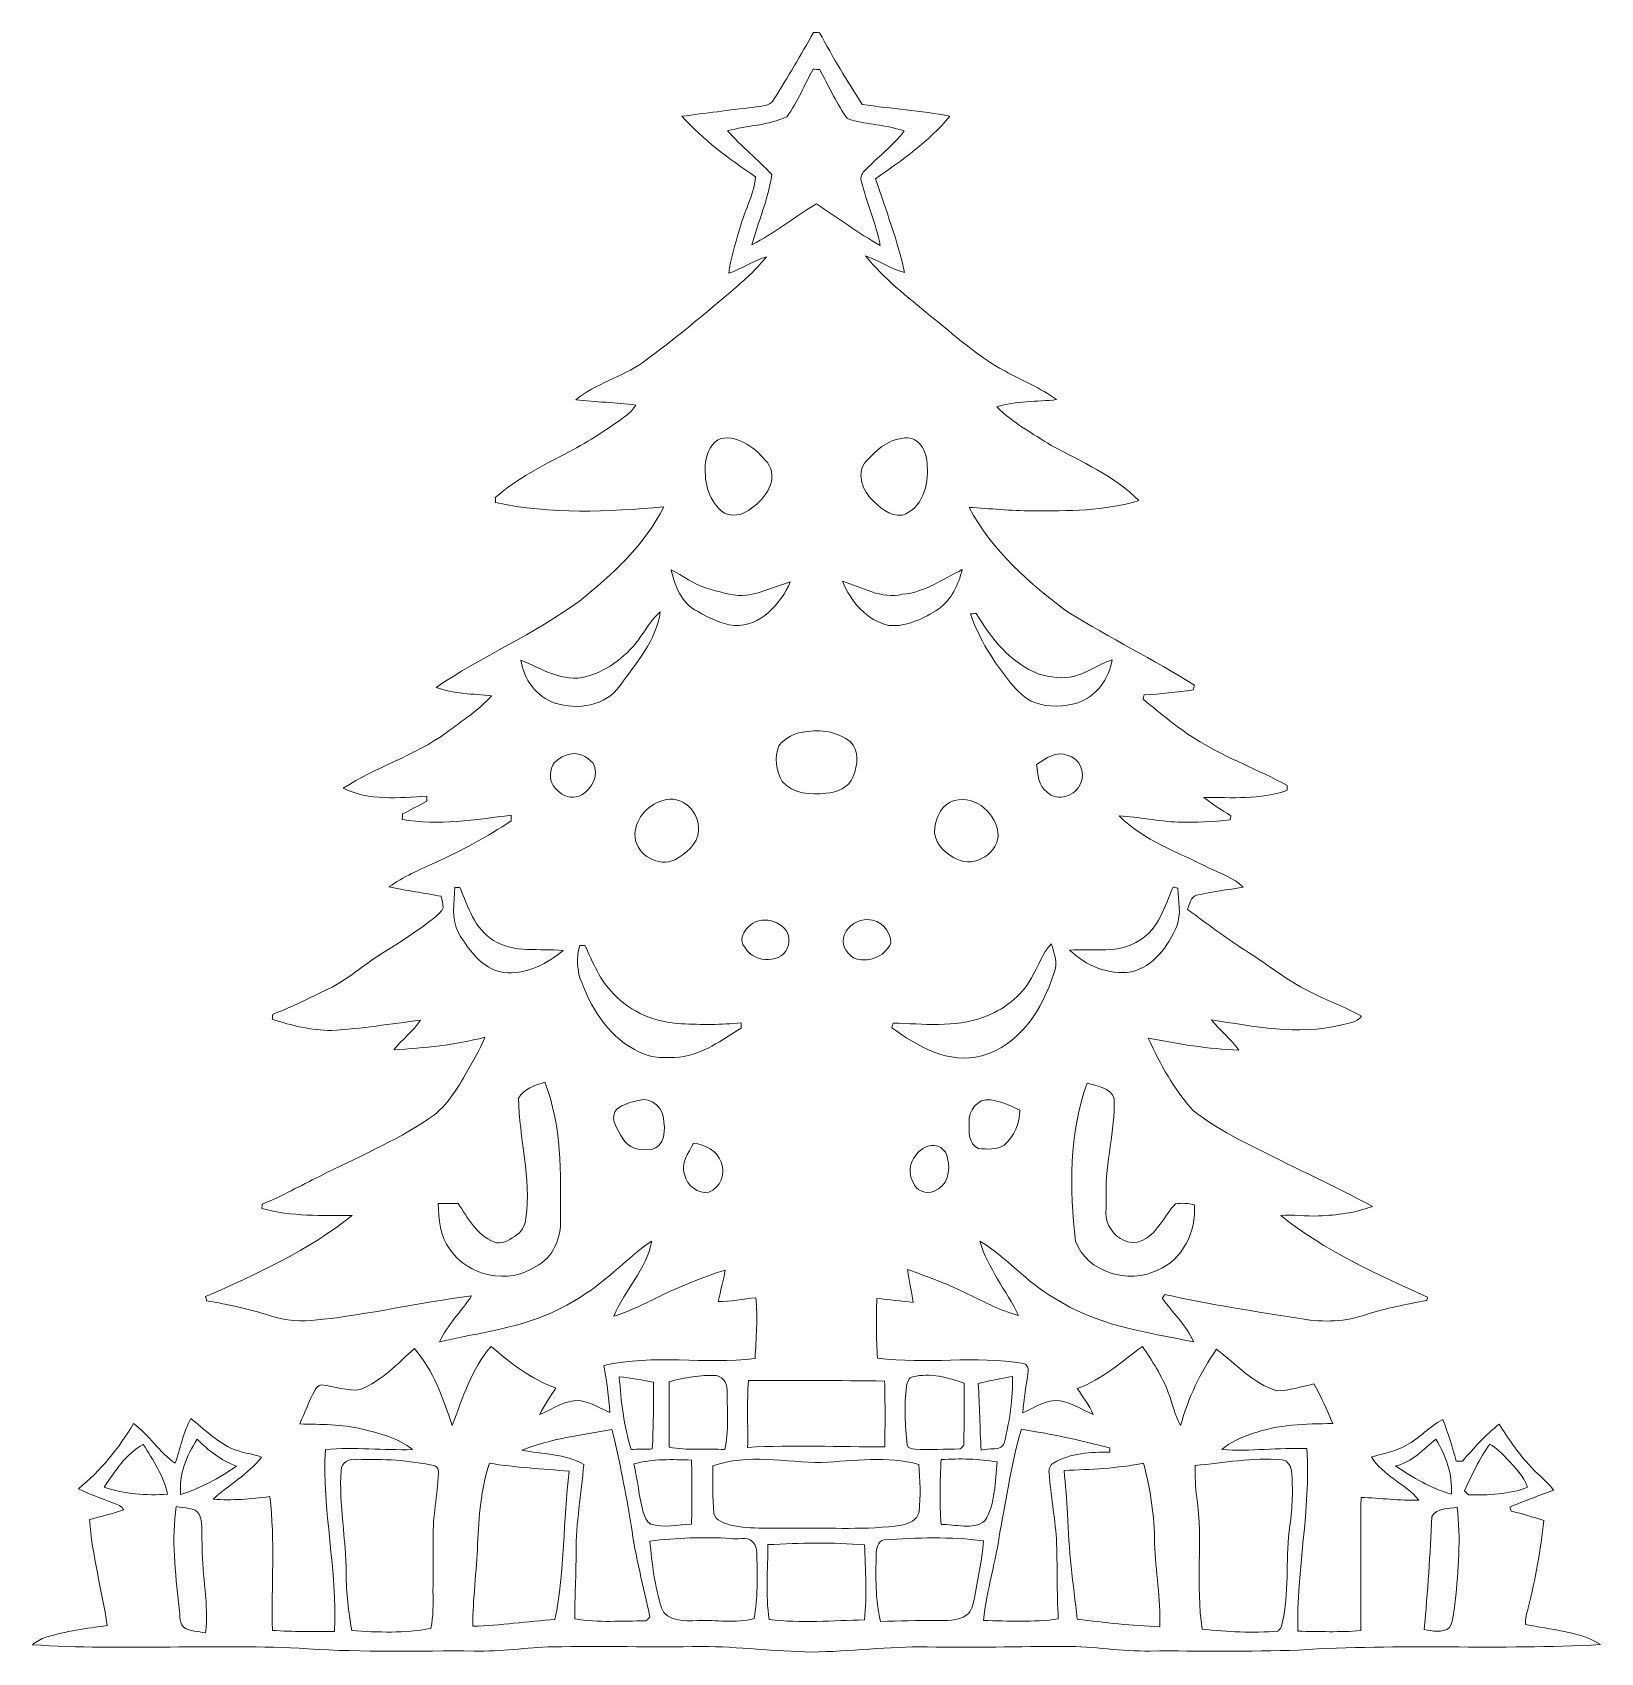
# Model space of a CAD drawing. Header units: centimetres. Extents: x -15.8 to 15.8, y -16.3 to 16.3.
import ezdxf

# ---------------------------------------------------------------- set-up
doc = ezdxf.new("R2010")
doc.units = ezdxf.units.CM
doc.header["$MEASUREMENT"] = 0
doc.layers.add('Layer 1', color=7, linetype='Continuous')

msp = doc.modelspace()

# ---------------------------------------------------------------- linework, layer by layer
at = {"layer": 'Layer 1', "color": 253, "lineweight": 9}
for points, knots in [([(-0.06103, 16.27311), (-0.02081, 16.271), (0.02011, 16.26888), (0.06068, 16.26676), (0.06068, 16.26676), (0.32702, 15.77429), (0.61913, 15.29627), (0.91934, 14.82426), (0.91934, 14.82426), (1.50566, 14.73959), (2.09867, 14.70008), (2.68111, 14.5886), (2.68111, 14.5886), (2.26413, 14.08589), (1.7205, 13.70595), (1.18886, 13.33306), (1.18886, 13.33306), (1.38536, 12.70547), (1.63689, 12.09376), (1.76601, 11.44676), (1.76601, 11.44676), (1.49049, 11.5212), (1.25201, 11.6863), (0.98637, 11.78508), (0.98637, 11.78508), (1.35114, 11.31623), (1.83162, 10.95993), (2.28318, 10.58069), (2.28318, 10.58069), (2.77036, 10.19616), (3.23039, 9.76542), (3.78142, 9.4705), (3.78142, 9.4705), (4.12926, 9.27824), (4.5025, 9.12972), (4.82565, 8.89406), (4.82565, 8.89406), (4.42595, 8.84503), (4.00967, 8.87854), (3.62409, 8.7466), (3.62409, 8.7466), (3.94088, 8.42839), (4.34375, 8.21285), (4.71876, 7.97155), (4.71876, 7.97155), (5.32836, 7.6417), (5.98523, 7.36583), (6.47982, 6.86383), (6.47982, 6.86383), (5.7852, 6.65533), (5.0486, 6.65533), (4.32964, 6.65921), (4.32964, 6.65921), (3.90772, 6.65604), (3.48827, 6.70755), (3.0674, 6.72801), (3.0674, 6.72801), (3.53342, 5.86123), (4.27919, 5.18848), (5.06554, 4.61698), (5.06554, 4.61698), (5.89456, 4.10369), (6.77051, 3.67119), (7.59777, 3.15401), (7.59777, 3.15401), (7.59037, 3.13038), (7.5759, 3.0824), (7.56885, 3.05876), (7.56885, 3.05876), (7.24147, 3.01008), (6.91197, 2.98221), (6.58213, 2.95963), (6.58213, 2.95963), (6.57719, 2.93776), (6.56696, 2.89437), (6.56167, 2.8725), (6.56167, 2.8725), (6.93138, 2.57934), (7.28698, 2.26396), (7.69691, 2.02618), (7.69691, 2.02618), (8.25923, 1.68328), (8.88047, 1.45539), (9.45832, 1.14177), (9.45832, 1.14177), (9.45727, 1.11602), (9.45515, 1.06416), (9.45409, 1.03805), (9.45409, 1.03805), (8.91716, 0.85073), (8.34461, 0.90118), (7.78616, 0.90082), (7.78616, 0.90082), (7.95443, 0.76077), (8.14035, 0.64435), (8.32838, 0.53217), (8.32838, 0.53217), (8.32414, 0.511), (8.31603, 0.46902), (8.3118, 0.44786), (8.3118, 0.44786), (7.96572, 0.41081), (7.61718, 0.39388), (7.26969, 0.40164), (7.26969, 0.40164), (6.8707, 0.42175), (6.47841, 0.50748), (6.07977, 0.52935), (6.07977, 0.52935), (6.58036, 0.03264), (7.26228, -0.20126), (7.87894, -0.51241), (7.87894, -0.51241), (8.11495, -0.63411), (8.38306, -0.71067), (8.57426, -0.90364), (8.57426, -0.90364), (8.26029, -0.95373), (7.9442, -0.99712), (7.63411, -1.06627), (7.63411, -1.06627), (7.50923, -1.09907), (7.50111, -1.25324), (7.4549, -1.35237), (7.4549, -1.35237), (7.85918, -1.64517), (8.25712, -1.94786), (8.67939, -2.21526), (8.67939, -2.21526), (9.08121, -2.46997), (9.45409, -2.77301), (9.8806, -2.9882), (9.8806, -2.9882), (10.23091, -3.17447), (10.6105, -3.2997), (10.95446, -3.49832), (10.95446, -3.49832), (10.85603, -3.6292), (10.67506, -3.64013), (10.53077, -3.67964), (10.53077, -3.67964), (9.67176, -3.87932), (8.78981, -3.70152), (7.93538, -3.56887), (7.93538, -3.56887), (8.11071, -3.78019), (8.32626, -3.95411), (8.48819, -4.17777), (8.48819, -4.17777), (7.87365, -4.15519), (7.26687, -4.055), (6.66503, -3.93611), (6.66503, -3.93611), (6.90915, -4.4547), (7.17867, -4.97998), (7.57837, -5.39661), (7.57837, -5.39661), (8.13894, -5.84958), (8.81309, -6.12404), (9.44704, -6.45495), (9.44704, -6.45495), (10.02418, -6.73823), (10.60485, -7.01516), (11.17282, -7.31714), (11.17282, -7.31714), (10.82887, -7.45084), (10.45669, -7.49352), (10.0905, -7.5094), (10.0905, -7.5094), (9.8358, -7.52422), (9.58144, -7.47236), (9.32744, -7.50305), (9.32744, -7.50305), (10.21256, -8.20614), (11.25185, -8.68097), (12.27843, -9.13923), (12.27843, -9.13923), (12.2742, -9.15722), (12.26573, -9.1925), (12.2615, -9.21014), (12.2615, -9.21014), (11.85333, -9.28458), (11.44517, -9.36254), (11.05006, -9.49025), (11.05006, -9.49025), (10.63766, -9.63524), (10.18716, -9.65394), (9.75889, -9.57879), (9.75889, -9.57879), (8.83391, -9.43521), (7.90857, -9.28811), (6.99417, -9.08879), (6.99417, -9.08879), (6.98218, -9.10748), (6.95854, -9.14488), (6.9469, -9.16357), (6.9469, -9.16357), (7.15786, -9.45356), (7.42809, -9.70826), (7.57978, -10.03811), (7.57978, -10.03811), (6.61776, -9.84937), (5.60493, -9.70897), (4.77026, -9.15334), (4.77026, -9.15334), (4.21852, -8.84607), (3.82023, -8.33666), (3.27977, -8.01564), (3.27977, -8.01564), (3.44734, -8.5575), (3.80753, -9.008), (4.06224, -9.50824), (4.06224, -9.50824), (3.7017, -9.42146), (3.37714, -9.23589), (3.04412, -9.07926), (3.04412, -9.07926), (2.65218, -8.88594), (2.24155, -8.73389), (1.83056, -8.58643), (1.83056, -8.58643), (1.85596, -8.80903), (1.90923, -9.0267), (1.94522, -9.24718), (1.94522, -9.24718), (1.70039, -9.22602), (1.45733, -9.19039), (1.2125, -9.17098), (1.2125, -9.17098), (1.20121, -9.56892), (1.19909, -9.96791), (1.22626, -10.36549), (1.22626, -10.36549), (2.20133, -10.49778), (3.19123, -10.31116), (4.16348, -10.47309), (4.16348, -10.47309), (4.23404, -10.48367), (4.25767, -10.56869), (4.25238, -10.63078), (4.25238, -10.63078), (4.22557, -10.91018), (4.15607, -11.18534), (4.14584, -11.46651), (4.14584, -11.46651), (4.38432, -11.35891), (4.61645, -11.19064), (4.89373, -11.22627), (4.89373, -11.22627), (5.1368, -11.2559), (5.33612, -11.41253), (5.56048, -11.49755), (5.56048, -11.49755), (5.47723, -11.31058), (5.34987, -11.1483), (5.24122, -10.9765), (5.24122, -10.9765), (5.73899, -10.7987), (6.13198, -10.44063), (6.55002, -10.13195), (6.55002, -10.13195), (6.74617, -10.42511), (6.94514, -10.7232), (7.0679, -11.05658), (7.0679, -11.05658), (7.15186, -11.27777), (7.19702, -11.51554), (7.31767, -11.72227), (7.31767, -11.72227), (7.46619, -11.17405), (7.71349, -10.65759), (8.03522, -10.19051), (8.03522, -10.19051), (8.43068, -10.47555), (8.76653, -10.87913), (9.24666, -11.02448), (9.24666, -11.02448), (9.49995, -11.02024), (9.7469, -10.9451), (9.99208, -10.88407), (9.99208, -10.88407), (10.14554, -11.13596), (10.26054, -11.40936), (10.37237, -11.68241), (10.37237, -11.68241), (9.82804, -11.68558), (9.27488, -11.70357), (8.75559, -11.8842), (8.75559, -11.8842), (8.54075, -11.96498), (8.31391, -12.04189), (8.1474, -12.20664), (8.1474, -12.20664), (8.71679, -12.24474), (9.28617, -12.16183), (9.85626, -12.18512), (9.85626, -12.18512), (9.93493, -13.41384), (9.64036, -14.62775), (9.67422, -15.85542), (9.67422, -15.85542), (10.09474, -15.86141), (10.51736, -15.87764), (10.93752, -15.84377), (10.93752, -15.84377), (10.94176, -14.9523), (10.9347, -14.06119), (10.94246, -13.17007), (10.94246, -13.17007), (11.33016, -13.1736), (11.71716, -13.23886), (12.10522, -13.21946), (12.10522, -13.21946), (11.82687, -12.88855), (11.37991, -12.72592), (11.1506, -12.35233), (11.1506, -12.35233), (11.38731, -12.28495), (11.63673, -12.24332), (11.85298, -12.11809), (11.85298, -12.11809), (12.12074, -11.97874), (12.31724, -11.73603), (12.58676, -11.60021), (12.58676, -11.60021), (12.68836, -11.87608), (12.78079, -12.15548), (12.85275, -12.44088), (12.85275, -12.44088), (12.89438, -12.44017), (12.93636, -12.43982), (12.97869, -12.43982), (12.97869, -12.43982), (13.20694, -12.17453), (13.44401, -11.91524), (13.716, -11.6937), (13.716, -11.6937), (13.89733, -11.97239), (14.0783, -12.25426), (14.30655, -12.49803), (14.30655, -12.49803), (14.46318, -12.68253), (14.6625, -12.82682), (14.81102, -13.01873), (14.81102, -13.01873), (14.51716, -13.13091), (14.22259, -13.24027), (13.9319, -13.35951), (13.9319, -13.35951), (13.93825, -13.38033), (13.9513, -13.42125), (13.95801, -13.44206), (13.95801, -13.44206), (14.17955, -13.49357), (14.39757, -13.55919), (14.61347, -13.63186), (14.61347, -13.63186), (14.55279, -14.22276), (14.45013, -14.80978), (14.3002, -15.38446), (14.3002, -15.38446), (14.28044, -15.49205), (14.23, -15.60494), (14.25011, -15.71748), (14.25011, -15.71748), (14.75564, -15.83425), (15.30491, -15.83954), (15.75611, -16.12423), (15.75611, -16.12423), (13.73505, -16.23783), (11.70869, -16.09954), (9.68798, -16.23359), (9.68798, -16.23359), (8.69421, -16.27346), (7.69937, -16.24594), (6.7056, -16.25335), (6.7056, -16.25335), (6.13092, -16.26499), (5.5626, -16.15775), (4.98863, -16.16127), (4.98863, -16.16127), (4.06612, -16.15492), (3.1436, -16.19902), (2.22179, -16.16762), (2.22179, -16.16762), (1.44639, -16.15916), (0.67627, -16.26429), (-0.09843, -16.27311), (-0.09843, -16.27311), (-0.83538, -16.26252), (-1.56774, -16.16269), (-2.30505, -16.16304), (-2.30505, -16.16304), (-3.30447, -16.17539), (-4.30354, -16.15457), (-5.30296, -16.16798), (-5.30296, -16.16798), (-5.82824, -16.18315), (-6.34965, -16.26781), (-6.87634, -16.25405), (-6.87634, -16.25405), (-7.99183, -16.24312), (-9.10908, -16.28475), (-10.22279, -16.20784), (-10.22279, -16.20784), (-12.06641, -16.10201), (-13.9132, -16.24841), (-15.75611, -16.12705), (-15.75611, -16.12705), (-15.67109, -16.06849), (-15.58537, -16.0064), (-15.48553, -15.97607), (-15.48553, -15.97607), (-15.08513, -15.85189), (-14.66815, -15.79932), (-14.25469, -15.74041), (-14.25469, -15.74041), (-14.35735, -15.0278), (-14.55773, -14.33071), (-14.60888, -13.60999), (-14.60888, -13.60999), (-14.37816, -13.54719), (-14.14427, -13.49533), (-13.91779, -13.41807), (-13.91779, -13.41807), (-13.94213, -13.38456), (-13.96471, -13.34681), (-14.00422, -13.33023), (-14.00422, -13.33023), (-14.27621, -13.20923), (-14.5669, -13.13268), (-14.82972, -12.99121), (-14.82972, -12.99121), (-14.38381, -12.62715), (-14.01516, -12.17982), (-13.72482, -11.68347), (-13.72482, -11.68347), (-13.41049, -11.91171), (-13.208, -12.26096), (-12.88874, -12.48004), (-12.88874, -12.48004), (-12.77938, -12.18194), (-12.72787, -11.86056), (-12.57088, -11.58187), (-12.57088, -11.58187), (-12.31159, -11.79212), (-12.06641, -12.02637), (-11.76549, -12.17841), (-11.76549, -12.17841), (-11.56829, -12.26096), (-11.35415, -12.29271), (-11.1506, -12.35657), (-11.1506, -12.35657), (-11.41695, -12.70052), (-11.80747, -12.91184), (-12.12427, -13.20323), (-12.12427, -13.20323), (-11.74362, -13.22899), (-11.36191, -13.20076), (-10.98479, -13.14961), (-10.98479, -13.14961), (-10.87684, -14.04143), (-10.95728, -14.94313), (-10.93258, -15.83884), (-10.93258, -15.83884), (-10.51842, -15.86812), (-10.1032, -15.86035), (-9.68834, -15.8593), (-9.68834, -15.8593), (-9.62272, -14.63551), (-9.93634, -13.42654), (-9.86861, -12.2017), (-9.86861, -12.2017), (-9.28582, -12.15054), (-8.70056, -12.22075), (-8.11671, -12.20628), (-8.11671, -12.20628), (-8.40352, -11.97204), (-8.7757, -11.88032), (-9.12707, -11.79283), (-9.12707, -11.79283), (-9.53664, -11.68982), (-9.9628, -11.70357), (-10.38119, -11.69087), (-10.38119, -11.69087), (-10.28735, -11.4591), (-10.19246, -11.22697), (-10.07463, -11.00613), (-10.07463, -11.00613), (-10.04852, -10.95745), (-10.00584, -10.90383), (-9.94445, -10.90736), (-9.94445, -10.90736), (-9.68375, -10.92323), (-9.42975, -11.04212), (-9.16658, -11.00049), (-9.16658, -11.00049), (-8.74007, -10.82551), (-8.41693, -10.47838), (-8.08038, -10.17605), (-8.08038, -10.17605), (-7.68844, -10.6142), (-7.50746, -11.17582), (-7.3212, -11.72051), (-7.3212, -11.72051), (-7.10671, -11.16982), (-6.93561, -10.5835), (-6.53591, -10.13054), (-6.53591, -10.13054), (-6.14821, -10.47238), (-5.73123, -10.79305), (-5.23981, -10.96874), (-5.23981, -10.96874), (-5.34564, -11.14477), (-5.47546, -11.3074), (-5.5566, -11.49755), (-5.5566, -11.49755), (-5.28743, -11.38925), (-5.03873, -11.1864), (-4.73075, -11.2245), (-4.73075, -11.2245), (-4.52543, -11.26507), (-4.3434, -11.37584), (-4.15431, -11.4598), (-4.15431, -11.4598), (-4.1723, -11.14301), (-4.21852, -10.82869), (-4.27108, -10.51577), (-4.27108, -10.51577), (-3.27272, -10.27906), (-2.24331, -10.50448), (-1.23437, -10.37219), (-1.23437, -10.37219), (-1.2132, -9.96685), (-1.17934, -9.55939), (-1.21814, -9.15475), (-1.21814, -9.15475), (-1.47179, -9.17522), (-1.72297, -9.24295), (-1.97873, -9.22637), (-1.97873, -9.22637), (-1.92511, -9.01788), (-1.87254, -8.80833), (-1.83268, -8.59666), (-1.83268, -8.59666), (-2.31493, -8.75118), (-2.7873, -8.94062), (-3.23921, -9.16887), (-3.23921, -9.16887), (-3.51049, -9.30398), (-3.78566, -9.4338), (-4.07494, -9.52658), (-4.07494, -9.52658), (-3.86186, -9.00165), (-3.41101, -8.59066), (-3.31188, -8.01493), (-3.31188, -8.01493), (-3.67806, -8.26011), (-3.98568, -8.57902), (-4.33317, -8.84819), (-4.33317, -8.84819), (-4.71064, -9.15299), (-5.13856, -9.39535), (-5.59364, -9.56292), (-5.59364, -9.56292), (-6.23288, -9.80281), (-6.91444, -9.88324), (-7.57555, -10.03882), (-7.57555, -10.03882), (-7.41821, -9.69486), (-7.13599, -9.42992), (-6.92961, -9.11701), (-6.92961, -9.11701), (-7.96819, -9.24295), (-8.98984, -9.49519), (-10.03194, -9.60031), (-10.03194, -9.60031), (-10.34838, -9.63665), (-10.67012, -9.62289), (-10.97209, -9.51776), (-10.97209, -9.51776), (-11.39155, -9.38406), (-11.82194, -9.28881), (-12.2555, -9.21437), (-12.2555, -9.21437), (-12.26079, -9.19321), (-12.27173, -9.15123), (-12.27737, -9.13006), (-12.27737, -9.13006), (-11.24903, -8.67992), (-10.21186, -8.20261), (-9.3278, -7.50023), (-9.3278, -7.50023), (-9.93563, -7.50411), (-10.55194, -7.52316), (-11.1446, -7.35947), (-11.1446, -7.35947), (-11.14284, -7.3376), (-11.13931, -7.29385), (-11.13755, -7.27233), (-11.13755, -7.27233), (-10.74103, -7.1157), (-10.37237, -6.89945), (-9.98784, -6.71777), (-9.98784, -6.71777), (-9.25442, -6.33747), (-8.48219, -6.02456), (-7.79427, -5.56207), (-7.79427, -5.56207), (-7.46372, -5.35111), (-7.2517, -5.00679), (-7.05873, -4.67483), (-7.05873, -4.67483), (-6.92538, -4.42506), (-6.76698, -4.18659), (-6.66574, -3.92094), (-6.66574, -3.92094), (-7.26264, -4.07511), (-7.87647, -4.13508), (-8.4903, -4.17142), (-8.4903, -4.17142), (-8.32485, -3.96151), (-8.10613, -3.79888), (-7.9569, -3.57593), (-7.9569, -3.57593), (-8.55274, -3.65142), (-9.14682, -3.74632), (-9.7469, -3.78195), (-9.7469, -3.78195), (-10.154, -3.78407), (-10.55264, -3.68423), (-10.93682, -3.55829), (-10.93682, -3.55829), (-10.93399, -3.53395), (-10.92835, -3.48456), (-10.92588, -3.45986), (-10.92588, -3.45986), (-10.54453, -3.30852), (-10.17517, -3.1279), (-9.80652, -2.94869), (-9.80652, -2.94869), (-9.4234, -2.76172), (-9.11049, -2.46538), (-8.74783, -2.2456), (-8.74783, -2.2456), (-8.37459, -2.01277), (-8.001, -1.77782), (-7.6581, -1.50089), (-7.6581, -1.50089), (-7.59848, -1.44832), (-7.53392, -1.394), (-7.50288, -1.31885), (-7.50288, -1.31885), (-7.50147, -1.24019), (-7.52616, -1.16399), (-7.53992, -1.08743), (-7.53992, -1.08743), (-7.88988, -1.02217), (-8.24265, -0.97137), (-8.5912, -0.8994), (-8.5912, -0.8994), (-8.30227, -0.69373), (-7.97701, -0.55262), (-7.65563, -0.40728), (-7.65563, -0.40728), (-7.12682, -0.16951), (-6.61635, 0.10848), (-6.13339, 0.42881), (-6.13339, 0.42881), (-6.1341, 0.45773), (-6.13622, 0.51524), (-6.13692, 0.54416), (-6.13692, 0.54416), (-6.86012, 0.44786), (-7.59919, 0.3325), (-8.32591, 0.45597), (-8.32591, 0.45597), (-8.32344, 0.48349), (-8.3185, 0.53923), (-8.31603, 0.5671), (-8.31603, 0.5671), (-8.15375, 0.65176), (-7.99253, 0.73819), (-7.83061, 0.82356), (-7.83061, 0.82356), (-7.8299, 0.84932), (-7.82884, 0.90082), (-7.82814, 0.92658), (-7.82814, 0.92658), (-8.39153, 0.89059), (-8.98701, 0.8285), (-9.51124, 1.08462), (-9.51124, 1.08462), (-8.85437, 1.51466), (-8.07896, 1.73161), (-7.44149, 2.19834), (-7.44149, 2.19834), (-7.12858, 2.43399), (-6.79168, 2.64884), (-6.52992, 2.94411), (-6.52992, 2.94411), (-6.9028, 2.98151), (-7.28804, 2.97727), (-7.64328, 3.11133), (-7.64328, 3.11133), (-6.71583, 3.74315), (-5.66738, 4.17848), (-4.76285, 4.84664), (-4.76285, 4.84664), (-4.10034, 5.37651), (-3.45228, 5.97165), (-3.06987, 6.74212), (-3.06987, 6.74212), (-4.19418, 6.63276), (-5.33823, 6.59042), (-6.45089, 6.82396), (-6.45089, 6.82396), (-6.4516, 6.84936), (-6.45336, 6.90016), (-6.45407, 6.92521), (-6.45407, 6.92521), (-6.01416, 7.31326), (-5.48958, 7.57926), (-4.97099, 7.84278), (-4.97099, 7.84278), (-4.56494, 8.06045), (-4.17865, 8.31339), (-3.80753, 8.58538), (-3.80753, 8.58538), (-3.73592, 8.6383), (-3.68371, 8.71168), (-3.63149, 8.78258), (-3.63149, 8.78258), (-4.03225, 8.83903), (-4.43794, 8.84467), (-4.83941, 8.89089), (-4.83941, 8.89089), (-4.43759, 9.22003), (-3.91019, 9.33786), (-3.49074, 9.64266), (-3.49074, 9.64266), (-2.84092, 10.11432), (-2.22673, 10.63361), (-1.61466, 11.1529), (-1.61466, 11.1529), (-1.397, 11.34199), (-1.18216, 11.53672), (-1.00648, 11.76638), (-1.00648, 11.76638), (-1.26859, 11.68101), (-1.50107, 11.52684), (-1.76001, 11.43336), (-1.76001, 11.43336), (-1.73038, 11.72651), (-1.63336, 12.00733), (-1.5561, 12.2899), (-1.5561, 12.2899), (-1.4605, 12.65432), (-1.26753, 12.98946), (-1.22273, 13.36764), (-1.22273, 13.36764), (-1.75225, 13.72641), (-2.27401, 14.11306), (-2.70545, 14.5886), (-2.70545, 14.5886), (-2.22956, 14.64716), (-1.75472, 14.71525), (-1.27776, 14.76534), (-1.27776, 14.76534), (-1.13665, 14.79815), (-0.92675, 14.77698), (-0.85055, 14.93644), (-0.85055, 14.93644), (-0.57679, 15.37529), (-0.3115, 15.82015), (-0.06103, 16.27311), (-0.06103, 16.27311), (-0.06103, 16.27311), (-0.06103, 16.27311), (-0.06103, 16.27311)], [0, 0, 0, 0, 0.00510204, 0.00510204, 0.00510204, 0.00510204, 0.01020408, 0.01020408, 0.01020408, 0.01020408, 0.01530612, 0.01530612, 0.01530612, 0.01530612, 0.02040816, 0.02040816, 0.02040816, 0.02040816, 0.0255102, 0.0255102, 0.0255102, 0.0255102, 0.03061224, 0.03061224, 0.03061224, 0.03061224, 0.03571429, 0.03571429, 0.03571429, 0.03571429, 0.04081633, 0.04081633, 0.04081633, 0.04081633, 0.04591837, 0.04591837, 0.04591837, 0.04591837, 0.05102041, 0.05102041, 0.05102041, 0.05102041, 0.05612245, 0.05612245, 0.05612245, 0.05612245, 0.06122449, 0.06122449, 0.06122449, 0.06122449, 0.06632653, 0.06632653, 0.06632653, 0.06632653, 0.07142857, 0.07142857, 0.07142857, 0.07142857, 0.07653061, 0.07653061, 0.07653061, 0.07653061, 0.08163265, 0.08163265, 0.08163265, 0.08163265, 0.08673469, 0.08673469, 0.08673469, 0.08673469, 0.09183673, 0.09183673, 0.09183673, 0.09183673, 0.09693878, 0.09693878, 0.09693878, 0.09693878, 0.10204082, 0.10204082, 0.10204082, 0.10204082, 0.10714286, 0.10714286, 0.10714286, 0.10714286, 0.1122449, 0.1122449, 0.1122449, 0.1122449, 0.11734694, 0.11734694, 0.11734694, 0.11734694, 0.12244898, 0.12244898, 0.12244898, 0.12244898, 0.12755102, 0.12755102, 0.12755102, 0.12755102, 0.13265306, 0.13265306, 0.13265306, 0.13265306, 0.1377551, 0.1377551, 0.1377551, 0.1377551, 0.14285714, 0.14285714, 0.14285714, 0.14285714, 0.14795918, 0.14795918, 0.14795918, 0.14795918, 0.15306122, 0.15306122, 0.15306122, 0.15306122, 0.15816327, 0.15816327, 0.15816327, 0.15816327, 0.16326531, 0.16326531, 0.16326531, 0.16326531, 0.16836735, 0.16836735, 0.16836735, 0.16836735, 0.17346939, 0.17346939, 0.17346939, 0.17346939, 0.17857143, 0.17857143, 0.17857143, 0.17857143, 0.18367347, 0.18367347, 0.18367347, 0.18367347, 0.18877551, 0.18877551, 0.18877551, 0.18877551, 0.19387755, 0.19387755, 0.19387755, 0.19387755, 0.19897959, 0.19897959, 0.19897959, 0.19897959, 0.20408163, 0.20408163, 0.20408163, 0.20408163, 0.20918367, 0.20918367, 0.20918367, 0.20918367, 0.21428571, 0.21428571, 0.21428571, 0.21428571, 0.21938776, 0.21938776, 0.21938776, 0.21938776, 0.2244898, 0.2244898, 0.2244898, 0.2244898, 0.22959184, 0.22959184, 0.22959184, 0.22959184, 0.23469388, 0.23469388, 0.23469388, 0.23469388, 0.23979592, 0.23979592, 0.23979592, 0.23979592, 0.24489796, 0.24489796, 0.24489796, 0.24489796, 0.25, 0.25, 0.25, 0.25, 0.25510204, 0.25510204, 0.25510204, 0.25510204, 0.26020408, 0.26020408, 0.26020408, 0.26020408, 0.26530612, 0.26530612, 0.26530612, 0.26530612, 0.27040816, 0.27040816, 0.27040816, 0.27040816, 0.2755102, 0.2755102, 0.2755102, 0.2755102, 0.28061224, 0.28061224, 0.28061224, 0.28061224, 0.28571429, 0.28571429, 0.28571429, 0.28571429, 0.29081633, 0.29081633, 0.29081633, 0.29081633, 0.29591837, 0.29591837, 0.29591837, 0.29591837, 0.30102041, 0.30102041, 0.30102041, 0.30102041, 0.30612245, 0.30612245, 0.30612245, 0.30612245, 0.31122449, 0.31122449, 0.31122449, 0.31122449, 0.31632653, 0.31632653, 0.31632653, 0.31632653, 0.32142857, 0.32142857, 0.32142857, 0.32142857, 0.32653061, 0.32653061, 0.32653061, 0.32653061, 0.33163265, 0.33163265, 0.33163265, 0.33163265, 0.33673469, 0.33673469, 0.33673469, 0.33673469, 0.34183673, 0.34183673, 0.34183673, 0.34183673, 0.34693878, 0.34693878, 0.34693878, 0.34693878, 0.35204082, 0.35204082, 0.35204082, 0.35204082, 0.35714286, 0.35714286, 0.35714286, 0.35714286, 0.3622449, 0.3622449, 0.3622449, 0.3622449, 0.36734694, 0.36734694, 0.36734694, 0.36734694, 0.37244898, 0.37244898, 0.37244898, 0.37244898, 0.37755102, 0.37755102, 0.37755102, 0.37755102, 0.38265306, 0.38265306, 0.38265306, 0.38265306, 0.3877551, 0.3877551, 0.3877551, 0.3877551, 0.39285714, 0.39285714, 0.39285714, 0.39285714, 0.39795918, 0.39795918, 0.39795918, 0.39795918, 0.40306122, 0.40306122, 0.40306122, 0.40306122, 0.40816327, 0.40816327, 0.40816327, 0.40816327, 0.41326531, 0.41326531, 0.41326531, 0.41326531, 0.41836735, 0.41836735, 0.41836735, 0.41836735, 0.42346939, 0.42346939, 0.42346939, 0.42346939, 0.42857143, 0.42857143, 0.42857143, 0.42857143, 0.43367347, 0.43367347, 0.43367347, 0.43367347, 0.43877551, 0.43877551, 0.43877551, 0.43877551, 0.44387755, 0.44387755, 0.44387755, 0.44387755, 0.44897959, 0.44897959, 0.44897959, 0.44897959, 0.45408163, 0.45408163, 0.45408163, 0.45408163, 0.45918367, 0.45918367, 0.45918367, 0.45918367, 0.46428571, 0.46428571, 0.46428571, 0.46428571, 0.46938776, 0.46938776, 0.46938776, 0.46938776, 0.4744898, 0.4744898, 0.4744898, 0.4744898, 0.47959184, 0.47959184, 0.47959184, 0.47959184, 0.48469388, 0.48469388, 0.48469388, 0.48469388, 0.48979592, 0.48979592, 0.48979592, 0.48979592, 0.49489796, 0.49489796, 0.49489796, 0.49489796, 0.5, 0.5, 0.5, 0.5, 0.50510204, 0.50510204, 0.50510204, 0.50510204, 0.51020408, 0.51020408, 0.51020408, 0.51020408, 0.51530612, 0.51530612, 0.51530612, 0.51530612, 0.52040816, 0.52040816, 0.52040816, 0.52040816, 0.5255102, 0.5255102, 0.5255102, 0.5255102, 0.53061224, 0.53061224, 0.53061224, 0.53061224, 0.53571429, 0.53571429, 0.53571429, 0.53571429, 0.54081633, 0.54081633, 0.54081633, 0.54081633, 0.54591837, 0.54591837, 0.54591837, 0.54591837, 0.55102041, 0.55102041, 0.55102041, 0.55102041, 0.55612245, 0.55612245, 0.55612245, 0.55612245, 0.56122449, 0.56122449, 0.56122449, 0.56122449, 0.56632653, 0.56632653, 0.56632653, 0.56632653, 0.57142857, 0.57142857, 0.57142857, 0.57142857, 0.57653061, 0.57653061, 0.57653061, 0.57653061, 0.58163265, 0.58163265, 0.58163265, 0.58163265, 0.58673469, 0.58673469, 0.58673469, 0.58673469, 0.59183673, 0.59183673, 0.59183673, 0.59183673, 0.59693878, 0.59693878, 0.59693878, 0.59693878, 0.60204082, 0.60204082, 0.60204082, 0.60204082, 0.60714286, 0.60714286, 0.60714286, 0.60714286, 0.6122449, 0.6122449, 0.6122449, 0.6122449, 0.61734694, 0.61734694, 0.61734694, 0.61734694, 0.62244898, 0.62244898, 0.62244898, 0.62244898, 0.62755102, 0.62755102, 0.62755102, 0.62755102, 0.63265306, 0.63265306, 0.63265306, 0.63265306, 0.6377551, 0.6377551, 0.6377551, 0.6377551, 0.64285714, 0.64285714, 0.64285714, 0.64285714, 0.64795918, 0.64795918, 0.64795918, 0.64795918, 0.65306122, 0.65306122, 0.65306122, 0.65306122, 0.65816327, 0.65816327, 0.65816327, 0.65816327, 0.66326531, 0.66326531, 0.66326531, 0.66326531, 0.66836735, 0.66836735, 0.66836735, 0.66836735, 0.67346939, 0.67346939, 0.67346939, 0.67346939, 0.67857143, 0.67857143, 0.67857143, 0.67857143, 0.68367347, 0.68367347, 0.68367347, 0.68367347, 0.68877551, 0.68877551, 0.68877551, 0.68877551, 0.69387755, 0.69387755, 0.69387755, 0.69387755, 0.69897959, 0.69897959, 0.69897959, 0.69897959, 0.70408163, 0.70408163, 0.70408163, 0.70408163, 0.70918367, 0.70918367, 0.70918367, 0.70918367, 0.71428571, 0.71428571, 0.71428571, 0.71428571, 0.71938776, 0.71938776, 0.71938776, 0.71938776, 0.7244898, 0.7244898, 0.7244898, 0.7244898, 0.72959184, 0.72959184, 0.72959184, 0.72959184, 0.73469388, 0.73469388, 0.73469388, 0.73469388, 0.73979592, 0.73979592, 0.73979592, 0.73979592, 0.74489796, 0.74489796, 0.74489796, 0.74489796, 0.75, 0.75, 0.75, 0.75, 0.75510204, 0.75510204, 0.75510204, 0.75510204, 0.76020408, 0.76020408, 0.76020408, 0.76020408, 0.76530612, 0.76530612, 0.76530612, 0.76530612, 0.77040816, 0.77040816, 0.77040816, 0.77040816, 0.7755102, 0.7755102, 0.7755102, 0.7755102, 0.78061224, 0.78061224, 0.78061224, 0.78061224, 0.78571429, 0.78571429, 0.78571429, 0.78571429, 0.79081633, 0.79081633, 0.79081633, 0.79081633, 0.79591837, 0.79591837, 0.79591837, 0.79591837, 0.80102041, 0.80102041, 0.80102041, 0.80102041, 0.80612245, 0.80612245, 0.80612245, 0.80612245, 0.81122449, 0.81122449, 0.81122449, 0.81122449, 0.81632653, 0.81632653, 0.81632653, 0.81632653, 0.82142857, 0.82142857, 0.82142857, 0.82142857, 0.82653061, 0.82653061, 0.82653061, 0.82653061, 0.83163265, 0.83163265, 0.83163265, 0.83163265, 0.83673469, 0.83673469, 0.83673469, 0.83673469, 0.84183673, 0.84183673, 0.84183673, 0.84183673, 0.84693878, 0.84693878, 0.84693878, 0.84693878, 0.85204082, 0.85204082, 0.85204082, 0.85204082, 0.85714286, 0.85714286, 0.85714286, 0.85714286, 0.8622449, 0.8622449, 0.8622449, 0.8622449, 0.86734694, 0.86734694, 0.86734694, 0.86734694, 0.87244898, 0.87244898, 0.87244898, 0.87244898, 0.87755102, 0.87755102, 0.87755102, 0.87755102, 0.88265306, 0.88265306, 0.88265306, 0.88265306, 0.8877551, 0.8877551, 0.8877551, 0.8877551, 0.89285714, 0.89285714, 0.89285714, 0.89285714, 0.89795918, 0.89795918, 0.89795918, 0.89795918, 0.90306122, 0.90306122, 0.90306122, 0.90306122, 0.90816327, 0.90816327, 0.90816327, 0.90816327, 0.91326531, 0.91326531, 0.91326531, 0.91326531, 0.91836735, 0.91836735, 0.91836735, 0.91836735, 0.92346939, 0.92346939, 0.92346939, 0.92346939, 0.92857143, 0.92857143, 0.92857143, 0.92857143, 0.93367347, 0.93367347, 0.93367347, 0.93367347, 0.93877551, 0.93877551, 0.93877551, 0.93877551, 0.94387755, 0.94387755, 0.94387755, 0.94387755, 0.94897959, 0.94897959, 0.94897959, 0.94897959, 0.95408163, 0.95408163, 0.95408163, 0.95408163, 0.95918367, 0.95918367, 0.95918367, 0.95918367, 0.96428571, 0.96428571, 0.96428571, 0.96428571, 0.96938776, 0.96938776, 0.96938776, 0.96938776, 0.9744898, 0.9744898, 0.9744898, 0.9744898, 0.97959184, 0.97959184, 0.97959184, 0.97959184, 0.98469388, 0.98469388, 0.98469388, 0.98469388, 0.98979592, 0.98979592, 0.98979592, 0.98979592, 1, 1, 1, 1]), ([(-0.06703, 15.53404), (-0.24659, 15.21796), (-0.37959, 14.87188), (-0.59408, 14.57802), (-0.59408, 14.57802), (-0.96732, 14.40304), (-1.39453, 14.4041), (-1.78929, 14.29579), (-1.78929, 14.29579), (-1.50777, 13.98711), (-1.18639, 13.71724), (-0.89606, 13.41738), (-0.89606, 13.41738), (-0.96591, 12.92843), (-1.17299, 12.47652), (-1.29787, 12.00239), (-1.29787, 12.00239), (-0.84526, 12.24404), (-0.44097, 12.5626), (-0.00212, 12.82683), (-0.00212, 12.82683), (0.42333, 12.5439), (0.83926, 12.24474), (1.28164, 11.98792), (1.28164, 11.98792), (1.19803, 12.43348), (1.00965, 12.85011), (0.89958, 13.28861), (0.89958, 13.28861), (0.8763, 13.36023), (0.90734, 13.43184), (0.95779, 13.48229), (0.95779, 13.48229), (1.21885, 13.76028), (1.53211, 13.98853), (1.76389, 14.29333), (1.76389, 14.29333), (1.43969, 14.39881), (1.09679, 14.42244), (0.76518, 14.49406), (0.76518, 14.49406), (0.69709, 14.50993), (0.62265, 14.53039), (0.58208, 14.59178), (0.58208, 14.59178), (0.38276, 14.88811), (0.23248, 15.21302), (0.06526, 15.52734), (0.06526, 15.52734), (0.02081, 15.52946), (-0.02328, 15.53193), (-0.06703, 15.53404), (-0.06703, 15.53404), (-0.06703, 15.53404), (-0.06703, 15.53404), (-0.06703, 15.53404)], [0, 0, 0, 0, 0.06666667, 0.06666667, 0.06666667, 0.06666667, 0.13333333, 0.13333333, 0.13333333, 0.13333333, 0.2, 0.2, 0.2, 0.2, 0.26666667, 0.26666667, 0.26666667, 0.26666667, 0.33333333, 0.33333333, 0.33333333, 0.33333333, 0.4, 0.4, 0.4, 0.4, 0.46666667, 0.46666667, 0.46666667, 0.46666667, 0.53333333, 0.53333333, 0.53333333, 0.53333333, 0.6, 0.6, 0.6, 0.6, 0.66666667, 0.66666667, 0.66666667, 0.66666667, 0.73333333, 0.73333333, 0.73333333, 0.73333333, 0.8, 0.8, 0.8, 0.8, 0.86666667, 0.86666667, 0.86666667, 0.86666667, 1, 1, 1, 1]), ([(-1.92405, 8.11195), (-2.11314, 8.03928), (-2.19498, 7.82091), (-2.22991, 7.63535), (-2.22991, 7.63535), (-2.26413, 7.2921), (-2.18899, 6.89804), (-1.91594, 6.66239), (-1.91594, 6.66239), (-1.74449, 6.50258), (-1.46614, 6.57666), (-1.30351, 6.71425), (-1.30351, 6.71425), (-1.02306, 6.90298), (-0.74471, 7.30515), (-0.98778, 7.62865), (-0.98778, 7.62865), (-1.20721, 7.90029), (-1.54869, 8.18321), (-1.92405, 8.11195), (-1.92405, 8.11195), (-1.92405, 8.11195), (-1.92405, 8.11195), (-1.92405, 8.11195)], [0, 0, 0, 0, 0.14285714, 0.14285714, 0.14285714, 0.14285714, 0.28571429, 0.28571429, 0.28571429, 0.28571429, 0.42857143, 0.42857143, 0.42857143, 0.42857143, 0.57142857, 0.57142857, 0.57142857, 0.57142857, 0.71428571, 0.71428571, 0.71428571, 0.71428571, 1, 1, 1, 1]), ([(1.71027, 8.10948), (1.41605, 8.08161), (1.18992, 7.86254), (1.00083, 7.65546), (1.00083, 7.65546), (0.80327, 7.44238), (0.90699, 7.10477), (1.08691, 6.91498), (1.08691, 6.91498), (1.25307, 6.74176), (1.46367, 6.54103), (1.72544, 6.57314), (1.72544, 6.57314), (2.12513, 6.70119), (2.26095, 7.18238), (2.22285, 7.5588), (2.22285, 7.5588), (2.24261, 7.83396), (2.03447, 8.21179), (1.71027, 8.10948), (1.71027, 8.10948), (1.71027, 8.10948), (1.71027, 8.10948), (1.71027, 8.10948)], [0, 0, 0, 0, 0.14285714, 0.14285714, 0.14285714, 0.14285714, 0.28571429, 0.28571429, 0.28571429, 0.28571429, 0.42857143, 0.42857143, 0.42857143, 0.42857143, 0.57142857, 0.57142857, 0.57142857, 0.57142857, 0.71428571, 0.71428571, 0.71428571, 0.71428571, 1, 1, 1, 1]), ([(-2.92135, 5.47459), (-2.84586, 5.15038), (-2.7118, 4.79337), (-2.39042, 4.64027), (-2.39042, 4.64027), (-2.16147, 4.51009), (-1.92017, 4.38274), (-1.65418, 4.35311), (-1.65418, 4.35311), (-1.12395, 4.32947), (-0.72602, 4.7835), (-0.52599, 5.22905), (-0.52599, 5.22905), (-0.84561, 5.14368), (-1.14512, 4.98352), (-1.4792, 4.956), (-1.4792, 4.956), (-1.72967, 4.95847), (-1.96991, 5.03785), (-2.20804, 5.10523), (-2.20804, 5.10523), (-2.46662, 5.1839), (-2.68182, 5.35464), (-2.92135, 5.47459), (-2.92135, 5.47459), (-2.92135, 5.47459), (-2.92135, 5.47459), (-2.92135, 5.47459)], [0, 0, 0, 0, 0.125, 0.125, 0.125, 0.125, 0.25, 0.25, 0.25, 0.25, 0.375, 0.375, 0.375, 0.375, 0.5, 0.5, 0.5, 0.5, 0.625, 0.625, 0.625, 0.625, 0.75, 0.75, 0.75, 0.75, 1, 1, 1, 1]), ([(1.73143, 4.98246), (1.29963, 4.88016), (0.91616, 5.12498), (0.51929, 5.24352), (0.51929, 5.24352), (0.69321, 4.84065), (1.00436, 4.45153), (1.45415, 4.35663), (1.45415, 4.35663), (1.81822, 4.32136), (2.15336, 4.50163), (2.45286, 4.68578), (2.45286, 4.68578), (2.71286, 4.87028), (2.84868, 5.1779), (2.93017, 5.47741), (2.93017, 5.47741), (2.54035, 5.29149), (2.17452, 5.02127), (1.73143, 4.98246), (1.73143, 4.98246), (1.73143, 4.98246), (1.73143, 4.98246), (1.73143, 4.98246)], [0, 0, 0, 0, 0.14285714, 0.14285714, 0.14285714, 0.14285714, 0.28571429, 0.28571429, 0.28571429, 0.28571429, 0.42857143, 0.42857143, 0.42857143, 0.42857143, 0.57142857, 0.57142857, 0.57142857, 0.57142857, 0.71428571, 0.71428571, 0.71428571, 0.71428571, 1, 1, 1, 1]), ([(-3.52743, 4.13791), (-3.78636, 3.76009), (-4.17618, 3.45423), (-4.61998, 3.33005), (-4.61998, 3.33005), (-5.09376, 3.19952), (-5.52309, 3.49021), (-5.94078, 3.66025), (-5.94078, 3.66025), (-5.8868, 3.27784), (-5.62539, 2.92259), (-5.25427, 2.797), (-5.25427, 2.797), (-4.80413, 2.64848), (-4.23086, 2.73562), (-3.94829, 3.14978), (-3.94829, 3.14978), (-3.61738, 3.60063), (-3.22368, 4.05783), (-3.13866, 4.62898), (-3.13866, 4.62898), (-3.30235, 4.49528), (-3.40819, 4.30866), (-3.52743, 4.13791), (-3.52743, 4.13791), (-3.52743, 4.13791), (-3.52743, 4.13791), (-3.52743, 4.13791)], [0, 0, 0, 0, 0.125, 0.125, 0.125, 0.125, 0.25, 0.25, 0.25, 0.25, 0.375, 0.375, 0.375, 0.375, 0.5, 0.5, 0.5, 0.5, 0.625, 0.625, 0.625, 0.625, 0.75, 0.75, 0.75, 0.75, 1, 1, 1, 1]), ([(3.09174, 4.59053), (3.26919, 4.08182), (3.56164, 3.61933), (3.90137, 3.20376), (3.90137, 3.20376), (4.03648, 3.04395), (4.18747, 2.88202), (4.38679, 2.80476), (4.38679, 2.80476), (4.66266, 2.70175), (4.97134, 2.72045), (5.24969, 2.80406), (5.24969, 2.80406), (5.62328, 2.92577), (5.87622, 3.28772), (5.94395, 3.66554), (5.94395, 3.66554), (5.67655, 3.58793), (5.455, 3.40061), (5.18231, 3.33958), (5.18231, 3.33958), (4.94736, 3.26761), (4.699, 3.31665), (4.46864, 3.37838), (4.46864, 3.37838), (3.90349, 3.59534), (3.51508, 4.09276), (3.21063, 4.59405), (3.21063, 4.59405), (3.181, 4.59335), (3.12138, 4.59123), (3.09174, 4.59053), (3.09174, 4.59053), (3.09174, 4.59053), (3.09174, 4.59053), (3.09174, 4.59053)], [0, 0, 0, 0, 0.1, 0.1, 0.1, 0.1, 0.2, 0.2, 0.2, 0.2, 0.3, 0.3, 0.3, 0.3, 0.4, 0.4, 0.4, 0.4, 0.5, 0.5, 0.5, 0.5, 0.6, 0.6, 0.6, 0.6, 0.7, 0.7, 0.7, 0.7, 0.8, 0.8, 0.8, 0.8, 1, 1, 1, 1]), ([(-0.23072, 2.21809), (-0.43392, 2.20187), (-0.63147, 2.09533), (-0.75706, 1.93728), (-0.75706, 1.93728), (-0.85196, 1.70833), (-0.80821, 1.43316), (-0.68862, 1.2215), (-0.68862, 1.2215), (-0.47625, 0.9682), (-0.11007, 0.94951), (0.19332, 0.98267), (0.19332, 0.98267), (0.41346, 1.00348), (0.65193, 1.09485), (0.73625, 1.32169), (0.73625, 1.32169), (0.8322, 1.54006), (0.86007, 1.84345), (0.67804, 2.02583), (0.67804, 2.02583), (0.42192, 2.21986), (0.08149, 2.27172), (-0.23072, 2.21809), (-0.23072, 2.21809), (-0.23072, 2.21809), (-0.23072, 2.21809), (-0.23072, 2.21809)], [0, 0, 0, 0, 0.125, 0.125, 0.125, 0.125, 0.25, 0.25, 0.25, 0.25, 0.375, 0.375, 0.375, 0.375, 0.5, 0.5, 0.5, 0.5, 0.625, 0.625, 0.625, 0.625, 0.75, 0.75, 0.75, 0.75, 1, 1, 1, 1]), ([(-4.99251, 1.76019), (-5.15232, 1.71786), (-5.31707, 1.6025), (-5.33823, 1.42752), (-5.33823, 1.42752), (-5.42043, 1.10226), (-5.00768, 0.77735), (-4.71452, 0.95233), (-4.71452, 0.95233), (-4.51168, 1.07686), (-4.35434, 1.35802), (-4.48804, 1.58733), (-4.48804, 1.58733), (-4.61398, 1.72138), (-4.80166, 1.82933), (-4.99251, 1.76019), (-4.99251, 1.76019), (-4.99251, 1.76019), (-4.99251, 1.76019), (-4.99251, 1.76019)], [0, 0, 0, 0, 0.16666667, 0.16666667, 0.16666667, 0.16666667, 0.33333333, 0.33333333, 0.33333333, 0.33333333, 0.5, 0.5, 0.5, 0.5, 0.66666667, 0.66666667, 0.66666667, 0.66666667, 1, 1, 1, 1]), ([(4.42313, 1.56334), (4.45488, 1.36896), (4.44571, 1.13083), (4.63338, 1.00771), (4.63338, 1.00771), (4.84117, 0.80451), (5.22182, 0.92834), (5.31036, 1.19186), (5.31036, 1.19186), (5.40949, 1.40671), (5.28849, 1.69175), (5.04896, 1.74149), (5.04896, 1.74149), (4.82529, 1.85191), (4.60269, 1.67799), (4.42313, 1.56334), (4.42313, 1.56334), (4.42313, 1.56334), (4.42313, 1.56334), (4.42313, 1.56334)], [0, 0, 0, 0, 0.16666667, 0.16666667, 0.16666667, 0.16666667, 0.33333333, 0.33333333, 0.33333333, 0.33333333, 0.5, 0.5, 0.5, 0.5, 0.66666667, 0.66666667, 0.66666667, 0.66666667, 1, 1, 1, 1]), ([(-3.0861, 0.83873), (-3.40713, 0.74878), (-3.67348, 0.43833), (-3.64666, 0.09473), (-3.64666, 0.09473), (-3.60363, -0.26581), (-3.17112, -0.50535), (-2.84374, -0.3526), (-2.84374, -0.3526), (-2.62996, -0.22489), (-2.3809, -0.04533), (-2.37208, 0.2316), (-2.37208, 0.2316), (-2.33751, 0.60908), (-2.71074, 0.96573), (-3.0861, 0.83873), (-3.0861, 0.83873), (-3.0861, 0.83873), (-3.0861, 0.83873), (-3.0861, 0.83873)], [0, 0, 0, 0, 0.16666667, 0.16666667, 0.16666667, 0.16666667, 0.33333333, 0.33333333, 0.33333333, 0.33333333, 0.5, 0.5, 0.5, 0.5, 0.66666667, 0.66666667, 0.66666667, 0.66666667, 1, 1, 1, 1]), ([(2.76966, 0.83873), (2.52977, 0.7777), (2.40101, 0.51665), (2.38054, 0.28699), (2.38054, 0.28699), (2.33363, 0.02205), (2.54353, -0.18961), (2.7559, -0.30497), (2.7559, -0.30497), (3.08998, -0.53992), (3.62126, -0.28098), (3.64913, 0.12365), (3.64913, 0.12365), (3.65019, 0.5544), (3.20075, 0.95374), (2.76966, 0.83873), (2.76966, 0.83873), (2.76966, 0.83873), (2.76966, 0.83873), (2.76966, 0.83873)], [0, 0, 0, 0, 0.16666667, 0.16666667, 0.16666667, 0.16666667, 0.33333333, 0.33333333, 0.33333333, 0.33333333, 0.5, 0.5, 0.5, 0.5, 0.66666667, 0.66666667, 0.66666667, 0.66666667, 1, 1, 1, 1]), ([(-7.26793, -0.90611), (-7.27816, -1.21126), (-7.34589, -1.5404), (-7.19349, -1.82297), (-7.19349, -1.82297), (-6.9783, -2.19022), (-6.67068, -2.60438), (-6.20324, -2.6259), (-6.20324, -2.6259), (-5.78873, -2.63895), (-5.40526, -2.43469), (-5.09376, -2.17857), (-5.09376, -2.17857), (-5.5566, -2.12319), (-6.07836, -2.23925), (-6.49252, -1.97185), (-6.49252, -1.97185), (-6.8707, -1.74219), (-7.00476, -1.29663), (-7.16527, -0.91246), (-7.16527, -0.91246), (-7.19102, -0.91104), (-7.24253, -0.90787), (-7.26793, -0.90611), (-7.26793, -0.90611), (-7.26793, -0.90611), (-7.26793, -0.90611), (-7.26793, -0.90611)], [0, 0, 0, 0, 0.125, 0.125, 0.125, 0.125, 0.25, 0.25, 0.25, 0.25, 0.375, 0.375, 0.375, 0.375, 0.5, 0.5, 0.5, 0.5, 0.625, 0.625, 0.625, 0.625, 0.75, 0.75, 0.75, 0.75, 1, 1, 1, 1]), ([(7.16456, -0.90081), (6.99911, -1.28111), (6.88269, -1.7503), (6.49429, -1.9655), (6.49429, -1.9655), (6.08647, -2.25901), (5.55096, -2.12954), (5.08529, -2.16976), (5.08529, -2.16976), (5.41055, -2.4742), (5.87128, -2.68058), (6.32142, -2.60614), (6.32142, -2.60614), (6.76981, -2.49996), (7.07108, -2.09179), (7.23865, -1.68645), (7.23865, -1.68645), (7.33425, -1.44127), (7.27428, -1.17739), (7.2577, -0.92516), (7.2577, -0.92516), (7.23441, -0.91916), (7.18785, -0.90716), (7.16456, -0.90081), (7.16456, -0.90081), (7.16456, -0.90081), (7.16456, -0.90081), (7.16456, -0.90081)], [0, 0, 0, 0, 0.125, 0.125, 0.125, 0.125, 0.25, 0.25, 0.25, 0.25, 0.375, 0.375, 0.375, 0.375, 0.5, 0.5, 0.5, 0.5, 0.625, 0.625, 0.625, 0.625, 0.75, 0.75, 0.75, 0.75, 1, 1, 1, 1]), ([(-1.21497, -1.59508), (-1.40899, -1.6741), (-1.61184, -1.94327), (-1.42981, -2.12919), (-1.42981, -2.12919), (-1.24707, -2.44069), (-0.65546, -2.45304), (-0.56586, -2.0671), (-0.56586, -2.0671), (-0.46602, -1.70444), (-0.91969, -1.4769), (-1.21497, -1.59508), (-1.21497, -1.59508), (-1.21497, -1.59508), (-1.21497, -1.59508), (-1.21497, -1.59508)], [0, 0, 0, 0, 0.2, 0.2, 0.2, 0.2, 0.4, 0.4, 0.4, 0.4, 0.6, 0.6, 0.6, 0.6, 1, 1, 1, 1]), ([(1.03258, -1.55627), (0.83714, -1.55098), (0.63077, -1.66987), (0.56444, -1.8579), (0.56444, -1.8579), (0.47166, -2.02441), (0.59796, -2.22867), (0.74119, -2.32145), (0.74119, -2.32145), (1.0227, -2.44281), (1.36243, -2.31051), (1.49049, -2.03217), (1.49049, -2.03217), (1.49931, -1.78417), (1.28658, -1.5471), (1.03258, -1.55627), (1.03258, -1.55627), (1.03258, -1.55627), (1.03258, -1.55627), (1.03258, -1.55627)], [0, 0, 0, 0, 0.16666667, 0.16666667, 0.16666667, 0.16666667, 0.33333333, 0.33333333, 0.33333333, 0.33333333, 0.5, 0.5, 0.5, 0.5, 0.66666667, 0.66666667, 0.66666667, 0.66666667, 1, 1, 1, 1]), ([(-4.75721, -2.07239), (-4.83482, -2.32498), (-4.81506, -2.59238), (-4.71205, -2.83509), (-4.71205, -2.83509), (-4.49474, -3.40483), (-4.12433, -3.95657), (-3.55565, -4.21975), (-3.55565, -4.21975), (-3.30941, -4.34463), (-3.02154, -4.33687), (-2.75343, -4.31958), (-2.75343, -4.31958), (-2.28706, -4.26279), (-1.89794, -3.97562), (-1.5113, -3.73397), (-1.5113, -3.73397), (-1.51236, -3.70751), (-1.51412, -3.6546), (-1.51518, -3.62814), (-1.51518, -3.62814), (-1.91276, -3.67012), (-2.31422, -3.66871), (-2.71286, -3.64825), (-2.71286, -3.64825), (-3.2191, -3.62249), (-3.73027, -3.42635), (-4.0767, -3.04711), (-4.0767, -3.04711), (-4.35222, -2.77865), (-4.49404, -2.41352), (-4.6549, -2.07239), (-4.6549, -2.07239), (-4.6803, -2.07239), (-4.73146, -2.07239), (-4.75721, -2.07239), (-4.75721, -2.07239), (-4.75721, -2.07239), (-4.75721, -2.07239), (-4.75721, -2.07239)], [0, 0, 0, 0, 0.09090909, 0.09090909, 0.09090909, 0.09090909, 0.18181818, 0.18181818, 0.18181818, 0.18181818, 0.27272727, 0.27272727, 0.27272727, 0.27272727, 0.36363636, 0.36363636, 0.36363636, 0.36363636, 0.45454545, 0.45454545, 0.45454545, 0.45454545, 0.54545455, 0.54545455, 0.54545455, 0.54545455, 0.63636364, 0.63636364, 0.63636364, 0.63636364, 0.72727273, 0.72727273, 0.72727273, 0.72727273, 0.81818182, 0.81818182, 0.81818182, 0.81818182, 1, 1, 1, 1]), ([(4.32329, -2.72573), (4.11268, -3.09862), (3.75567, -3.3752), (3.35351, -3.5149), (3.35351, -3.5149), (2.77389, -3.73574), (2.14277, -3.64613), (1.53776, -3.6359), (1.53776, -3.6359), (1.53247, -3.65883), (1.52153, -3.7054), (1.51624, -3.72868), (1.51624, -3.72868), (2.02953, -4.10509), (2.65677, -4.46704), (3.3207, -4.29454), (3.3207, -4.29454), (4.07988, -4.08428), (4.55048, -3.35191), (4.76709, -2.63542), (4.76709, -2.63542), (4.86904, -2.43857), (4.77414, -2.23043), (4.71734, -2.03923), (4.71734, -2.03923), (4.53707, -2.23714), (4.45417, -2.49678), (4.32329, -2.72573), (4.32329, -2.72573), (4.32329, -2.72573), (4.32329, -2.72573), (4.32329, -2.72573)], [0, 0, 0, 0, 0.11111111, 0.11111111, 0.11111111, 0.11111111, 0.22222222, 0.22222222, 0.22222222, 0.22222222, 0.33333333, 0.33333333, 0.33333333, 0.33333333, 0.44444444, 0.44444444, 0.44444444, 0.44444444, 0.55555556, 0.55555556, 0.55555556, 0.55555556, 0.66666667, 0.66666667, 0.66666667, 0.66666667, 0.77777778, 0.77777778, 0.77777778, 0.77777778, 1, 1, 1, 1]), ([(-5.98699, -5.14544), (-5.9757, -5.95118), (-5.72558, -6.74458), (-5.83847, -7.55455), (-5.83847, -7.55455), (-5.8487, -7.70625), (-5.93196, -7.85054), (-6.06778, -7.92321), (-6.06778, -7.92321), (-6.18455, -7.99905), (-6.33906, -8.09748), (-6.483, -8.0308), (-6.483, -8.0308), (-6.83048, -7.90169), (-7.00334, -7.54679), (-7.2009, -7.26034), (-7.2009, -7.26034), (-7.30144, -7.26034), (-7.50217, -7.26034), (-7.60236, -7.26034), (-7.60236, -7.26034), (-7.59072, -7.57643), (-7.57132, -7.91686), (-7.37094, -8.17791), (-7.37094, -8.17791), (-7.0037, -8.72331), (-6.19054, -8.89476), (-5.64127, -8.52646), (-5.64127, -8.52646), (-5.29414, -8.3543), (-5.12586, -7.94896), (-5.14456, -7.57572), (-5.14456, -7.57572), (-5.13997, -6.65497), (-5.11069, -5.6933), (-5.46171, -4.82264), (-5.46171, -4.82264), (-5.65503, -4.88367), (-5.88821, -4.94894), (-5.98699, -5.14544), (-5.98699, -5.14544), (-5.98699, -5.14544), (-5.98699, -5.14544), (-5.98699, -5.14544)], [0, 0, 0, 0, 0.08333333, 0.08333333, 0.08333333, 0.08333333, 0.16666667, 0.16666667, 0.16666667, 0.16666667, 0.25, 0.25, 0.25, 0.25, 0.33333333, 0.33333333, 0.33333333, 0.33333333, 0.41666667, 0.41666667, 0.41666667, 0.41666667, 0.5, 0.5, 0.5, 0.5, 0.58333333, 0.58333333, 0.58333333, 0.58333333, 0.66666667, 0.66666667, 0.66666667, 0.66666667, 0.75, 0.75, 0.75, 0.75, 0.83333333, 0.83333333, 0.83333333, 0.83333333, 1, 1, 1, 1]), ([(5.43736, -4.84169), (5.07365, -5.85558), (5.0867, -6.96436), (5.20629, -8.01916), (5.20629, -8.01916), (5.44442, -8.6524), (6.2671, -8.881), (6.85024, -8.60301), (6.85024, -8.60301), (7.35542, -8.39311), (7.63729, -7.82161), (7.59319, -7.28997), (7.59319, -7.28997), (7.46936, -7.25399), (7.34307, -7.24658), (7.21536, -7.26704), (7.21536, -7.26704), (7.08977, -7.38311), (7.01428, -7.54186), (6.90774, -7.67415), (6.90774, -7.67415), (6.76028, -7.88158), (6.53521, -8.10877), (6.25299, -8.02975), (6.25299, -8.02975), (6.12175, -7.98741), (5.99757, -7.9098), (5.92808, -7.78704), (5.92808, -7.78704), (5.74992, -7.59548), (5.84376, -7.3122), (5.81907, -7.08077), (5.81907, -7.08077), (5.79967, -6.43237), (6.00675, -5.8016), (5.98064, -5.15496), (5.98064, -5.15496), (5.91361, -4.92601), (5.6321, -4.89955), (5.43736, -4.84169), (5.43736, -4.84169), (5.43736, -4.84169), (5.43736, -4.84169), (5.43736, -4.84169)], [0, 0, 0, 0, 0.08333333, 0.08333333, 0.08333333, 0.08333333, 0.16666667, 0.16666667, 0.16666667, 0.16666667, 0.25, 0.25, 0.25, 0.25, 0.33333333, 0.33333333, 0.33333333, 0.33333333, 0.41666667, 0.41666667, 0.41666667, 0.41666667, 0.5, 0.5, 0.5, 0.5, 0.58333333, 0.58333333, 0.58333333, 0.58333333, 0.66666667, 0.66666667, 0.66666667, 0.66666667, 0.75, 0.75, 0.75, 0.75, 0.83333333, 0.83333333, 0.83333333, 0.83333333, 1, 1, 1, 1]), ([(-3.57964, -5.19271), (-3.73133, -5.21952), (-3.88585, -5.26997), (-4.01038, -5.36169), (-4.01038, -5.36169), (-4.16313, -5.50739), (-4.02061, -5.73316), (-3.94123, -5.87745), (-3.94123, -5.87745), (-3.84951, -6.07007), (-3.64349, -6.21859), (-3.41983, -6.16496), (-3.41983, -6.16496), (-3.11009, -6.23799), (-3.02084, -5.86052), (-3.0667, -5.63474), (-3.0667, -5.63474), (-3.04765, -5.37121), (-3.30588, -5.09605), (-3.57964, -5.19271), (-3.57964, -5.19271), (-3.57964, -5.19271), (-3.57964, -5.19271), (-3.57964, -5.19271)], [0, 0, 0, 0, 0.14285714, 0.14285714, 0.14285714, 0.14285714, 0.28571429, 0.28571429, 0.28571429, 0.28571429, 0.42857143, 0.42857143, 0.42857143, 0.42857143, 0.57142857, 0.57142857, 0.57142857, 0.57142857, 0.71428571, 0.71428571, 0.71428571, 0.71428571, 1, 1, 1, 1]), ([(3.07093, -5.63509), (3.05682, -5.81289), (3.05259, -6.07924), (3.25861, -6.15332), (3.25861, -6.15332), (3.42406, -6.16708), (3.6255, -6.19036), (3.77014, -6.08559), (3.77014, -6.08559), (3.9751, -5.91202), (4.07952, -5.6485), (4.08552, -5.38356), (4.08552, -5.38356), (3.89996, -5.2876), (3.70134, -5.21246), (3.49532, -5.17789), (3.49532, -5.17789), (3.23991, -5.14085), (3.04377, -5.39697), (3.07093, -5.63509), (3.07093, -5.63509), (3.07093, -5.63509), (3.07093, -5.63509), (3.07093, -5.63509)], [0, 0, 0, 0, 0.14285714, 0.14285714, 0.14285714, 0.14285714, 0.28571429, 0.28571429, 0.28571429, 0.28571429, 0.42857143, 0.42857143, 0.42857143, 0.42857143, 0.57142857, 0.57142857, 0.57142857, 0.57142857, 0.71428571, 0.71428571, 0.71428571, 0.71428571, 1, 1, 1, 1]), ([(-2.4705, -6.0489), (-2.57069, -6.24399), (-2.7432, -6.45953), (-2.64478, -6.69342), (-2.64478, -6.69342), (-2.60703, -6.90368), (-2.3749, -7.06561), (-2.16112, -7.03527), (-2.16112, -7.03527), (-1.93499, -6.94319), (-1.81187, -6.65427), (-1.91876, -6.43096), (-1.91876, -6.43096), (-1.99461, -6.19707), (-2.2419, -6.07783), (-2.4705, -6.0489), (-2.4705, -6.0489), (-2.4705, -6.0489), (-2.4705, -6.0489), (-2.4705, -6.0489)], [0, 0, 0, 0, 0.16666667, 0.16666667, 0.16666667, 0.16666667, 0.33333333, 0.33333333, 0.33333333, 0.33333333, 0.5, 0.5, 0.5, 0.5, 0.66666667, 0.66666667, 0.66666667, 0.66666667, 1, 1, 1, 1]), ([(2.24049, -6.10922), (1.95792, -6.19954), (1.78153, -6.57066), (1.94239, -6.83418), (1.94239, -6.83418), (1.9999, -7.00281), (2.20557, -7.08854), (2.36467, -7.01128), (2.36467, -7.01128), (2.62431, -6.92308), (2.70298, -6.59641), (2.63454, -6.3544), (2.63454, -6.3544), (2.61373, -6.17696), (2.41653, -6.0369), (2.24049, -6.10922), (2.24049, -6.10922), (2.24049, -6.10922), (2.24049, -6.10922), (2.24049, -6.10922)], [0, 0, 0, 0, 0.16666667, 0.16666667, 0.16666667, 0.16666667, 0.33333333, 0.33333333, 0.33333333, 0.33333333, 0.5, 0.5, 0.5, 0.5, 0.66666667, 0.66666667, 0.66666667, 0.66666667, 1, 1, 1, 1]), ([(-3.96205, -10.74225), (-3.92748, -11.23403), (-3.87809, -11.73109), (-3.72216, -12.2017), (-3.72216, -12.2017), (-3.61668, -12.19958), (-3.40607, -12.19535), (-3.30059, -12.19323), (-3.30059, -12.19323), (-3.27343, -11.74661), (-3.27731, -11.29894), (-3.27731, -10.85197), (-3.27731, -10.85197), (-3.50449, -10.80858), (-3.73204, -10.7673), (-3.96205, -10.74225), (-3.96205, -10.74225), (-3.96205, -10.74225), (-3.96205, -10.74225), (-3.96205, -10.74225)], [0, 0, 0, 0, 0.16666667, 0.16666667, 0.16666667, 0.16666667, 0.33333333, 0.33333333, 0.33333333, 0.33333333, 0.5, 0.5, 0.5, 0.5, 0.66666667, 0.66666667, 0.66666667, 0.66666667, 1, 1, 1, 1]), ([(-2.96192, -10.84103), (-2.96086, -11.27883), (-2.96192, -11.71698), (-2.96369, -12.15513), (-2.96369, -12.15513), (-2.59574, -12.22569), (-2.21686, -12.18688), (-1.84468, -12.20346), (-1.84468, -12.20346), (-1.75966, -11.83163), (-1.79317, -11.44393), (-1.79811, -11.06646), (-1.79811, -11.06646), (-1.77271, -10.91794), (-1.85385, -10.74367), (-2.01119, -10.71932), (-2.01119, -10.71932), (-2.33257, -10.6978), (-2.65254, -10.75954), (-2.96192, -10.84103), (-2.96192, -10.84103), (-2.96192, -10.84103), (-2.96192, -10.84103), (-2.96192, -10.84103)], [0, 0, 0, 0, 0.14285714, 0.14285714, 0.14285714, 0.14285714, 0.28571429, 0.28571429, 0.28571429, 0.28571429, 0.42857143, 0.42857143, 0.42857143, 0.42857143, 0.57142857, 0.57142857, 0.57142857, 0.57142857, 0.71428571, 0.71428571, 0.71428571, 0.71428571, 1, 1, 1, 1]), ([(1.93675, -10.74084), (1.84644, -10.75249), (1.82633, -10.8562), (1.8094, -10.92958), (1.8094, -10.92958), (1.75824, -11.32152), (1.78047, -11.7191), (1.82492, -12.11068), (1.82492, -12.11068), (1.83233, -12.18335), (1.91805, -12.19217), (1.97626, -12.19711), (1.97626, -12.19711), (2.27965, -12.20805), (2.58339, -12.19711), (2.88749, -12.19252), (2.88749, -12.19252), (2.91183, -12.16712), (2.93617, -12.14208), (2.96122, -12.11738), (2.96122, -12.11738), (2.96616, -11.70216), (2.96757, -11.2873), (2.96968, -10.87243), (2.96968, -10.87243), (2.64054, -10.7546), (2.28671, -10.66147), (1.93675, -10.74084), (1.93675, -10.74084), (1.93675, -10.74084), (1.93675, -10.74084), (1.93675, -10.74084)], [0, 0, 0, 0, 0.11111111, 0.11111111, 0.11111111, 0.11111111, 0.22222222, 0.22222222, 0.22222222, 0.22222222, 0.33333333, 0.33333333, 0.33333333, 0.33333333, 0.44444444, 0.44444444, 0.44444444, 0.44444444, 0.55555556, 0.55555556, 0.55555556, 0.55555556, 0.66666667, 0.66666667, 0.66666667, 0.66666667, 0.77777778, 0.77777778, 0.77777778, 0.77777778, 1, 1, 1, 1]), ([(3.25049, -10.88054), (3.28048, -11.3261), (3.28083, -11.77201), (3.30835, -12.21792), (3.30835, -12.21792), (3.44558, -12.15442), (3.73556, -12.26167), (3.77754, -12.05635), (3.77754, -12.05635), (3.87914, -11.62526), (3.95005, -11.18146), (3.937, -10.73732), (3.937, -10.73732), (3.70628, -10.77647), (3.47627, -10.82057), (3.25049, -10.88054), (3.25049, -10.88054), (3.25049, -10.88054), (3.25049, -10.88054), (3.25049, -10.88054)], [0, 0, 0, 0, 0.16666667, 0.16666667, 0.16666667, 0.16666667, 0.33333333, 0.33333333, 0.33333333, 0.33333333, 0.5, 0.5, 0.5, 0.5, 0.66666667, 0.66666667, 0.66666667, 0.66666667, 1, 1, 1, 1]), ([(-1.36843, -10.81916), (-1.39982, -11.26578), (-1.37513, -11.71486), (-1.38359, -12.16254), (-1.38359, -12.16254), (-0.46602, -12.10504), (0.45191, -12.15337), (1.37019, -12.15195), (1.37019, -12.15195), (1.38077, -11.71098), (1.38042, -11.27001), (1.36807, -10.82939), (1.36807, -10.82939), (0.45614, -10.81105), (-0.45614, -10.82339), (-1.36843, -10.81916), (-1.36843, -10.81916), (-1.36843, -10.81916), (-1.36843, -10.81916), (-1.36843, -10.81916)], [0, 0, 0, 0, 0.16666667, 0.16666667, 0.16666667, 0.16666667, 0.33333333, 0.33333333, 0.33333333, 0.33333333, 0.5, 0.5, 0.5, 0.5, 0.66666667, 0.66666667, 0.66666667, 0.66666667, 1, 1, 1, 1]), ([(-12.77796, -13.10834), (-12.37439, -12.98557), (-12.00256, -12.77637), (-11.65543, -12.54072), (-11.65543, -12.54072), (-11.95776, -12.42148), (-12.21705, -12.2278), (-12.44424, -11.99779), (-12.44424, -11.99779), (-12.66014, -12.32587), (-12.81606, -12.70617), (-12.77796, -13.10834), (-12.77796, -13.10834), (-12.77796, -13.10834), (-12.77796, -13.10834), (-12.77796, -13.10834)], [0, 0, 0, 0, 0.2, 0.2, 0.2, 0.2, 0.4, 0.4, 0.4, 0.4, 0.6, 0.6, 0.6, 0.6, 1, 1, 1, 1]), ([(-5.92102, -12.21828), (-5.50298, -12.298), (-5.05672, -12.28107), (-4.67783, -12.50614), (-4.67783, -12.50614), (-4.72052, -13.0974), (-4.83729, -13.68301), (-4.83059, -14.27744), (-4.83059, -14.27744), (-4.83094, -14.72018), (-4.85846, -15.16327), (-4.85634, -15.60671), (-4.85634, -15.60671), (-4.38538, -15.69032), (-3.90384, -15.64269), (-3.42865, -15.64939), (-3.42865, -15.64939), (-3.40148, -15.62329), (-3.37432, -15.59754), (-3.3468, -15.57249), (-3.3468, -15.57249), (-3.47133, -14.95795), (-3.64631, -14.35329), (-3.72251, -13.72958), (-3.72251, -13.72958), (-3.82976, -13.08223), (-3.95711, -12.4377), (-4.10986, -11.79953), (-4.10986, -11.79953), (-4.71911, -11.91065), (-5.34282, -11.98509), (-5.92102, -12.21828), (-5.92102, -12.21828), (-5.92102, -12.21828), (-5.92102, -12.21828), (-5.92102, -12.21828)], [0, 0, 0, 0, 0.1, 0.1, 0.1, 0.1, 0.2, 0.2, 0.2, 0.2, 0.3, 0.3, 0.3, 0.3, 0.4, 0.4, 0.4, 0.4, 0.5, 0.5, 0.5, 0.5, 0.6, 0.6, 0.6, 0.6, 0.7, 0.7, 0.7, 0.7, 0.8, 0.8, 0.8, 0.8, 1, 1, 1, 1]), ([(4.11692, -11.79777), (3.91372, -12.46064), (3.82799, -13.15314), (3.689, -13.83082), (3.689, -13.83082), (3.61244, -14.44113), (3.41912, -15.02886), (3.35421, -15.64128), (3.35421, -15.64128), (3.8548, -15.64975), (4.36139, -15.67938), (4.85916, -15.60812), (4.85916, -15.60812), (4.82459, -15.07331), (4.84681, -14.53638), (4.82036, -14.00122), (4.82036, -14.00122), (4.79002, -13.55742), (4.70747, -13.11962), (4.67219, -12.67654), (4.67219, -12.67654), (4.66302, -12.59928), (4.69336, -12.51567), (4.76285, -12.4758), (4.76285, -12.4758), (5.10222, -12.27014), (5.51109, -12.25744), (5.89597, -12.25602), (5.89597, -12.25602), (5.89456, -12.23521), (5.89139, -12.19323), (5.88998, -12.17206), (5.88998, -12.17206), (5.30542, -12.0179), (4.71488, -11.88631), (4.11692, -11.79777), (4.11692, -11.79777), (4.11692, -11.79777), (4.11692, -11.79777), (4.11692, -11.79777)], [0, 0, 0, 0, 0.09090909, 0.09090909, 0.09090909, 0.09090909, 0.18181818, 0.18181818, 0.18181818, 0.18181818, 0.27272727, 0.27272727, 0.27272727, 0.27272727, 0.36363636, 0.36363636, 0.36363636, 0.36363636, 0.45454545, 0.45454545, 0.45454545, 0.45454545, 0.54545455, 0.54545455, 0.54545455, 0.54545455, 0.63636364, 0.63636364, 0.63636364, 0.63636364, 0.72727273, 0.72727273, 0.72727273, 0.72727273, 0.81818182, 0.81818182, 0.81818182, 0.81818182, 1, 1, 1, 1]), ([(11.63814, -12.53331), (11.98598, -12.76649), (12.35357, -12.9891), (12.76103, -13.09987), (12.76103, -13.09987), (12.78043, -12.70582), (12.64991, -12.32729), (12.44494, -11.99709), (12.44494, -11.99709), (12.19588, -12.20381), (11.96693, -12.45781), (11.63814, -12.53331), (11.63814, -12.53331), (11.63814, -12.53331), (11.63814, -12.53331), (11.63814, -12.53331)], [0, 0, 0, 0, 0.2, 0.2, 0.2, 0.2, 0.4, 0.4, 0.4, 0.4, 0.6, 0.6, 0.6, 0.6, 1, 1, 1, 1]), ([(-14.31219, -12.96264), (-13.90333, -13.10199), (-13.47153, -13.13091), (-13.04219, -13.10269), (-13.04219, -13.10269), (-13.10958, -12.73016), (-13.33818, -12.41724), (-13.52903, -12.09974), (-13.52903, -12.09974), (-13.87263, -12.29236), (-14.10194, -12.6402), (-14.31219, -12.96264), (-14.31219, -12.96264), (-14.31219, -12.96264), (-14.31219, -12.96264), (-14.31219, -12.96264)], [0, 0, 0, 0, 0.2, 0.2, 0.2, 0.2, 0.4, 0.4, 0.4, 0.4, 0.6, 0.6, 0.6, 0.6, 1, 1, 1, 1]), ([(-9.55428, -12.61903), (-9.59838, -13.31577), (-9.45233, -14.00474), (-9.45162, -14.70077), (-9.45162, -14.70077), (-9.45374, -15.08424), (-9.40188, -15.46383), (-9.33979, -15.84131), (-9.33979, -15.84131), (-8.81239, -15.87976), (-8.27334, -15.89775), (-7.75088, -15.79897), (-7.75088, -15.79897), (-7.69408, -15.5545), (-7.70467, -15.30297), (-7.70678, -15.0539), (-7.70678, -15.0539), (-7.70114, -14.69725), (-7.70678, -14.34059), (-7.70326, -13.98393), (-7.70326, -13.98393), (-7.71243, -13.5479), (-7.61894, -13.11821), (-7.59389, -12.68465), (-7.59389, -12.68465), (-7.59919, -12.62962), (-7.59848, -12.54742), (-7.66657, -12.53472), (-7.66657, -12.53472), (-8.18056, -12.41442), (-8.71467, -12.38937), (-9.24066, -12.40948), (-9.24066, -12.40948), (-9.38495, -12.36856), (-9.54476, -12.47228), (-9.55428, -12.61903), (-9.55428, -12.61903), (-9.55428, -12.61903), (-9.55428, -12.61903), (-9.55428, -12.61903)], [0, 0, 0, 0, 0.09090909, 0.09090909, 0.09090909, 0.09090909, 0.18181818, 0.18181818, 0.18181818, 0.18181818, 0.27272727, 0.27272727, 0.27272727, 0.27272727, 0.36363636, 0.36363636, 0.36363636, 0.36363636, 0.45454545, 0.45454545, 0.45454545, 0.45454545, 0.54545455, 0.54545455, 0.54545455, 0.54545455, 0.63636364, 0.63636364, 0.63636364, 0.63636364, 0.72727273, 0.72727273, 0.72727273, 0.72727273, 0.81818182, 0.81818182, 0.81818182, 0.81818182, 1, 1, 1, 1]), ([(-2.08386, -12.53084), (-2.08139, -12.8494), (-2.09197, -13.16937), (-2.05987, -13.48757), (-2.05987, -13.48757), (-2.02847, -13.6375), (-1.85738, -13.68125), (-1.73073, -13.72076), (-1.73073, -13.72076), (-1.30175, -13.81671), (-0.8569, -13.77367), (-0.42051, -13.78532), (-0.42051, -13.78532), (0.28857, -13.76909), (1.00365, -13.82941), (1.7085, -13.72429), (1.7085, -13.72429), (1.85667, -13.69642), (2.03447, -13.62127), (2.05987, -13.453), (2.05987, -13.453), (2.10291, -13.13903), (2.07045, -12.81941), (2.05881, -12.50473), (2.05881, -12.50473), (1.42134, -12.3227), (0.75318, -12.43382), (0.10336, -12.46452), (0.10336, -12.46452), (-0.62018, -12.46205), (-1.38218, -12.28213), (-2.08386, -12.53084), (-2.08386, -12.53084), (-2.08386, -12.53084), (-2.08386, -12.53084), (-2.08386, -12.53084)], [0, 0, 0, 0, 0.1, 0.1, 0.1, 0.1, 0.2, 0.2, 0.2, 0.2, 0.3, 0.3, 0.3, 0.3, 0.4, 0.4, 0.4, 0.4, 0.5, 0.5, 0.5, 0.5, 0.6, 0.6, 0.6, 0.6, 0.7, 0.7, 0.7, 0.7, 0.8, 0.8, 0.8, 0.8, 1, 1, 1, 1]), ([(7.60801, -12.52414), (7.60906, -12.73827), (7.61012, -12.95452), (7.64293, -13.16725), (7.64293, -13.16725), (7.76781, -14.0432), (7.614, -14.93537), (7.75053, -15.81061), (7.75053, -15.81061), (8.25429, -15.87588), (8.76512, -15.88717), (9.27206, -15.85577), (9.27206, -15.85577), (9.35531, -15.7898), (9.35955, -15.67515), (9.38248, -15.57919), (9.38248, -15.57919), (9.49572, -14.96818), (9.42657, -14.3427), (9.51406, -13.72958), (9.51406, -13.72958), (9.55851, -13.36904), (9.58215, -13.00285), (9.54405, -12.64126), (9.54405, -12.64126), (9.53417, -12.53578), (9.46785, -12.4183), (9.35214, -12.40913), (9.35214, -12.40913), (8.76688, -12.36045), (8.18832, -12.47263), (7.60801, -12.52414), (7.60801, -12.52414), (7.60801, -12.52414), (7.60801, -12.52414), (7.60801, -12.52414)], [0, 0, 0, 0, 0.1, 0.1, 0.1, 0.1, 0.2, 0.2, 0.2, 0.2, 0.3, 0.3, 0.3, 0.3, 0.4, 0.4, 0.4, 0.4, 0.5, 0.5, 0.5, 0.5, 0.6, 0.6, 0.6, 0.6, 0.7, 0.7, 0.7, 0.7, 0.8, 0.8, 0.8, 0.8, 1, 1, 1, 1]), ([(13.52797, -12.09551), (13.32618, -12.38902), (13.16567, -12.70723), (13.02244, -13.03249), (13.02244, -13.03249), (13.04819, -13.06036), (13.0743, -13.08823), (13.1004, -13.1168), (13.1004, -13.1168), (13.50151, -13.12068), (13.91003, -13.10975), (14.28856, -12.96193), (14.28856, -12.96193), (14.21412, -12.73369), (14.03456, -12.56823), (13.87828, -12.39643), (13.87828, -12.39643), (13.7735, -12.28213), (13.66202, -12.17418), (13.52797, -12.09551), (13.52797, -12.09551), (13.52797, -12.09551), (13.52797, -12.09551), (13.52797, -12.09551)], [0, 0, 0, 0, 0.14285714, 0.14285714, 0.14285714, 0.14285714, 0.28571429, 0.28571429, 0.28571429, 0.28571429, 0.42857143, 0.42857143, 0.42857143, 0.42857143, 0.57142857, 0.57142857, 0.57142857, 0.57142857, 0.71428571, 0.71428571, 0.71428571, 0.71428571, 1, 1, 1, 1]), ([(-6.57366, -12.47757), (-6.74053, -13.0018), (-6.7878, -13.55425), (-6.81002, -14.10105), (-6.81002, -14.10105), (-6.83013, -14.65315), (-6.90986, -15.20172), (-6.90492, -15.75487), (-6.90492, -15.75487), (-6.35282, -15.74359), (-5.80602, -15.65574), (-5.25533, -15.61764), (-5.25533, -15.61764), (-5.05813, -14.63622), (-5.09446, -13.6308), (-4.96676, -12.64196), (-4.96676, -12.64196), (-5.50228, -12.58552), (-6.04238, -12.57176), (-6.57366, -12.47757), (-6.57366, -12.47757), (-6.57366, -12.47757), (-6.57366, -12.47757), (-6.57366, -12.47757)], [0, 0, 0, 0, 0.14285714, 0.14285714, 0.14285714, 0.14285714, 0.28571429, 0.28571429, 0.28571429, 0.28571429, 0.42857143, 0.42857143, 0.42857143, 0.42857143, 0.57142857, 0.57142857, 0.57142857, 0.57142857, 0.71428571, 0.71428571, 0.71428571, 0.71428571, 1, 1, 1, 1]), ([(-3.67171, -12.4938), (-3.59093, -12.81341), (-3.57152, -13.14467), (-3.48227, -13.46288), (-3.48227, -13.46288), (-3.45087, -13.54825), (-3.41806, -13.64914), (-3.33728, -13.70241), (-3.33728, -13.70241), (-3.06811, -13.78637), (-2.78553, -13.71194), (-2.51178, -13.70206), (-2.51178, -13.70206), (-2.50049, -13.27273), (-2.50049, -12.84375), (-2.51178, -12.41477), (-2.51178, -12.41477), (-2.89913, -12.40596), (-3.29494, -12.38655), (-3.67171, -12.4938), (-3.67171, -12.4938), (-3.67171, -12.4938), (-3.67171, -12.4938), (-3.67171, -12.4938)], [0, 0, 0, 0, 0.14285714, 0.14285714, 0.14285714, 0.14285714, 0.28571429, 0.28571429, 0.28571429, 0.28571429, 0.42857143, 0.42857143, 0.42857143, 0.42857143, 0.57142857, 0.57142857, 0.57142857, 0.57142857, 0.71428571, 0.71428571, 0.71428571, 0.71428571, 1, 1, 1, 1]), ([(2.50296, -12.40701), (2.48003, -12.84093), (2.4765, -13.27802), (2.50225, -13.71264), (2.50225, -13.71264), (2.78624, -13.69465), (3.14537, -13.83859), (3.38102, -13.63468), (3.38102, -13.63468), (3.60221, -13.29002), (3.58387, -12.84587), (3.63008, -12.45217), (3.63008, -12.45217), (3.25755, -12.39361), (2.87902, -12.3802), (2.50296, -12.40701), (2.50296, -12.40701), (2.50296, -12.40701), (2.50296, -12.40701), (2.50296, -12.40701)], [0, 0, 0, 0, 0.16666667, 0.16666667, 0.16666667, 0.16666667, 0.33333333, 0.33333333, 0.33333333, 0.33333333, 0.5, 0.5, 0.5, 0.5, 0.66666667, 0.66666667, 0.66666667, 0.66666667, 1, 1, 1, 1]), ([(4.97593, -12.62574), (5.00168, -12.91678), (5.03555, -13.20817), (5.04402, -13.50098), (5.04402, -13.50098), (5.0606, -14.20759), (5.16008, -14.90821), (5.24016, -15.60988), (5.24016, -15.60988), (5.79014, -15.68467), (6.34436, -15.74359), (6.89963, -15.76546), (6.89963, -15.76546), (6.91974, -15.20454), (6.81073, -14.64856), (6.79274, -14.08906), (6.79274, -14.08906), (6.79556, -13.54507), (6.70877, -13.00144), (6.57119, -12.47616), (6.57119, -12.47616), (6.04696, -12.58658), (5.50933, -12.6028), (4.97593, -12.62574), (4.97593, -12.62574), (4.97593, -12.62574), (4.97593, -12.62574), (4.97593, -12.62574)], [0, 0, 0, 0, 0.125, 0.125, 0.125, 0.125, 0.25, 0.25, 0.25, 0.25, 0.375, 0.375, 0.375, 0.375, 0.5, 0.5, 0.5, 0.5, 0.625, 0.625, 0.625, 0.625, 0.75, 0.75, 0.75, 0.75, 1, 1, 1, 1]), ([(-12.86404, -13.34787), (-12.9667, -14.00757), (-12.88062, -14.67855), (-12.81606, -15.33824), (-12.81606, -15.33824), (-12.7762, -15.47618), (-12.82947, -15.6628), (-12.71658, -15.77569), (-12.71658, -15.77569), (-12.58923, -15.86212), (-12.42342, -15.85471), (-12.28019, -15.89034), (-12.28019, -15.89034), (-12.19976, -15.31672), (-12.35322, -14.74558), (-12.34193, -14.17161), (-12.34193, -14.17161), (-12.36133, -13.95324), (-12.32394, -13.72393), (-12.39555, -13.51403), (-12.39555, -13.51403), (-12.48798, -13.35246), (-12.70741, -13.38915), (-12.86404, -13.34787), (-12.86404, -13.34787), (-12.86404, -13.34787), (-12.86404, -13.34787), (-12.86404, -13.34787)], [0, 0, 0, 0, 0.125, 0.125, 0.125, 0.125, 0.25, 0.25, 0.25, 0.25, 0.375, 0.375, 0.375, 0.375, 0.5, 0.5, 0.5, 0.5, 0.625, 0.625, 0.625, 0.625, 0.75, 0.75, 0.75, 0.75, 1, 1, 1, 1]), ([(12.36627, -13.54754), (12.33135, -14.30531), (12.28302, -15.06272), (12.20964, -15.81873), (12.20964, -15.81873), (12.37615, -15.84942), (12.58182, -15.90269), (12.72258, -15.77957), (12.72258, -15.77957), (12.80724, -15.61976), (12.80689, -15.4282), (12.83582, -15.25428), (12.83582, -15.25428), (12.8965, -14.62599), (12.95153, -13.99028), (12.8718, -13.36092), (12.8718, -13.36092), (12.69859, -13.4022), (12.46681, -13.37292), (12.36627, -13.54754), (12.36627, -13.54754), (12.36627, -13.54754), (12.36627, -13.54754), (12.36627, -13.54754)], [0, 0, 0, 0, 0.14285714, 0.14285714, 0.14285714, 0.14285714, 0.28571429, 0.28571429, 0.28571429, 0.28571429, 0.42857143, 0.42857143, 0.42857143, 0.42857143, 0.57142857, 0.57142857, 0.57142857, 0.57142857, 0.71428571, 0.71428571, 0.71428571, 0.71428571, 1, 1, 1, 1]), ([(-3.34892, -14.04425), (-3.30482, -14.49475), (-3.25367, -14.95195), (-3.11573, -15.38552), (-3.11573, -15.38552), (-3.01061, -15.66739), (-2.63666, -15.64657), (-2.39713, -15.64304), (-2.39713, -15.64304), (-2.01965, -15.62188), (-1.6196, -15.71078), (-1.25518, -15.59824), (-1.25518, -15.59824), (-1.17687, -15.18655), (-1.18604, -14.76392), (-1.2005, -14.34764), (-1.2005, -14.34764), (-1.19839, -14.24428), (-1.20826, -14.1261), (-1.28976, -14.05378), (-1.28976, -14.05378), (-1.40264, -13.94336), (-1.58962, -14.02415), (-1.72508, -13.98922), (-1.72508, -13.98922), (-2.26695, -13.96065), (-2.81023, -13.97864), (-3.34892, -14.04425), (-3.34892, -14.04425), (-3.34892, -14.04425), (-3.34892, -14.04425), (-3.34892, -14.04425)], [0, 0, 0, 0, 0.11111111, 0.11111111, 0.11111111, 0.11111111, 0.22222222, 0.22222222, 0.22222222, 0.22222222, 0.33333333, 0.33333333, 0.33333333, 0.33333333, 0.44444444, 0.44444444, 0.44444444, 0.44444444, 0.55555556, 0.55555556, 0.55555556, 0.55555556, 0.66666667, 0.66666667, 0.66666667, 0.66666667, 0.77777778, 0.77777778, 0.77777778, 0.77777778, 1, 1, 1, 1]), ([(1.35855, -14.01568), (1.22872, -14.04814), (1.20191, -14.19666), (1.19874, -14.31096), (1.19874, -14.31096), (1.19133, -14.75969), (1.17651, -15.21795), (1.28693, -15.65751), (1.28693, -15.65751), (1.65876, -15.64939), (2.03094, -15.63599), (2.40312, -15.64199), (2.40312, -15.64199), (2.60809, -15.63669), (2.84198, -15.65857), (3.01766, -15.52874), (3.01766, -15.52874), (3.12032, -15.4596), (3.1369, -15.3266), (3.16618, -15.21654), (3.16618, -15.21654), (3.24132, -14.82636), (3.3274, -14.43619), (3.35315, -14.03932), (3.35315, -14.03932), (2.6924, -13.94936), (2.02142, -13.97934), (1.35855, -14.01568), (1.35855, -14.01568), (1.35855, -14.01568), (1.35855, -14.01568), (1.35855, -14.01568)], [0, 0, 0, 0, 0.11111111, 0.11111111, 0.11111111, 0.11111111, 0.22222222, 0.22222222, 0.22222222, 0.22222222, 0.33333333, 0.33333333, 0.33333333, 0.33333333, 0.44444444, 0.44444444, 0.44444444, 0.44444444, 0.55555556, 0.55555556, 0.55555556, 0.55555556, 0.66666667, 0.66666667, 0.66666667, 0.66666667, 0.77777778, 0.77777778, 0.77777778, 0.77777778, 1, 1, 1, 1]), ([(-0.97543, -14.11481), (-0.97578, -14.61399), (-1.02976, -15.1227), (-0.94897, -15.61729), (-0.94897, -15.61729), (-0.31538, -15.69949), (0.32914, -15.64022), (0.96661, -15.62717), (0.96661, -15.62717), (1.01036, -15.12587), (0.98848, -14.62175), (0.96449, -14.1201), (0.96449, -14.1201), (0.31891, -14.06577), (-0.32914, -14.08447), (-0.97543, -14.11481)], [0, 0, 0, 0, 0.2, 0.2, 0.2, 0.2, 0.4, 0.4, 0.4, 0.4, 0.6, 0.6, 0.6, 0.6, 1, 1, 1, 1])]:
    msp.add_open_spline(points, degree=3, knots=knots, dxfattribs=at)

doc.saveas('drawing.dxf')
